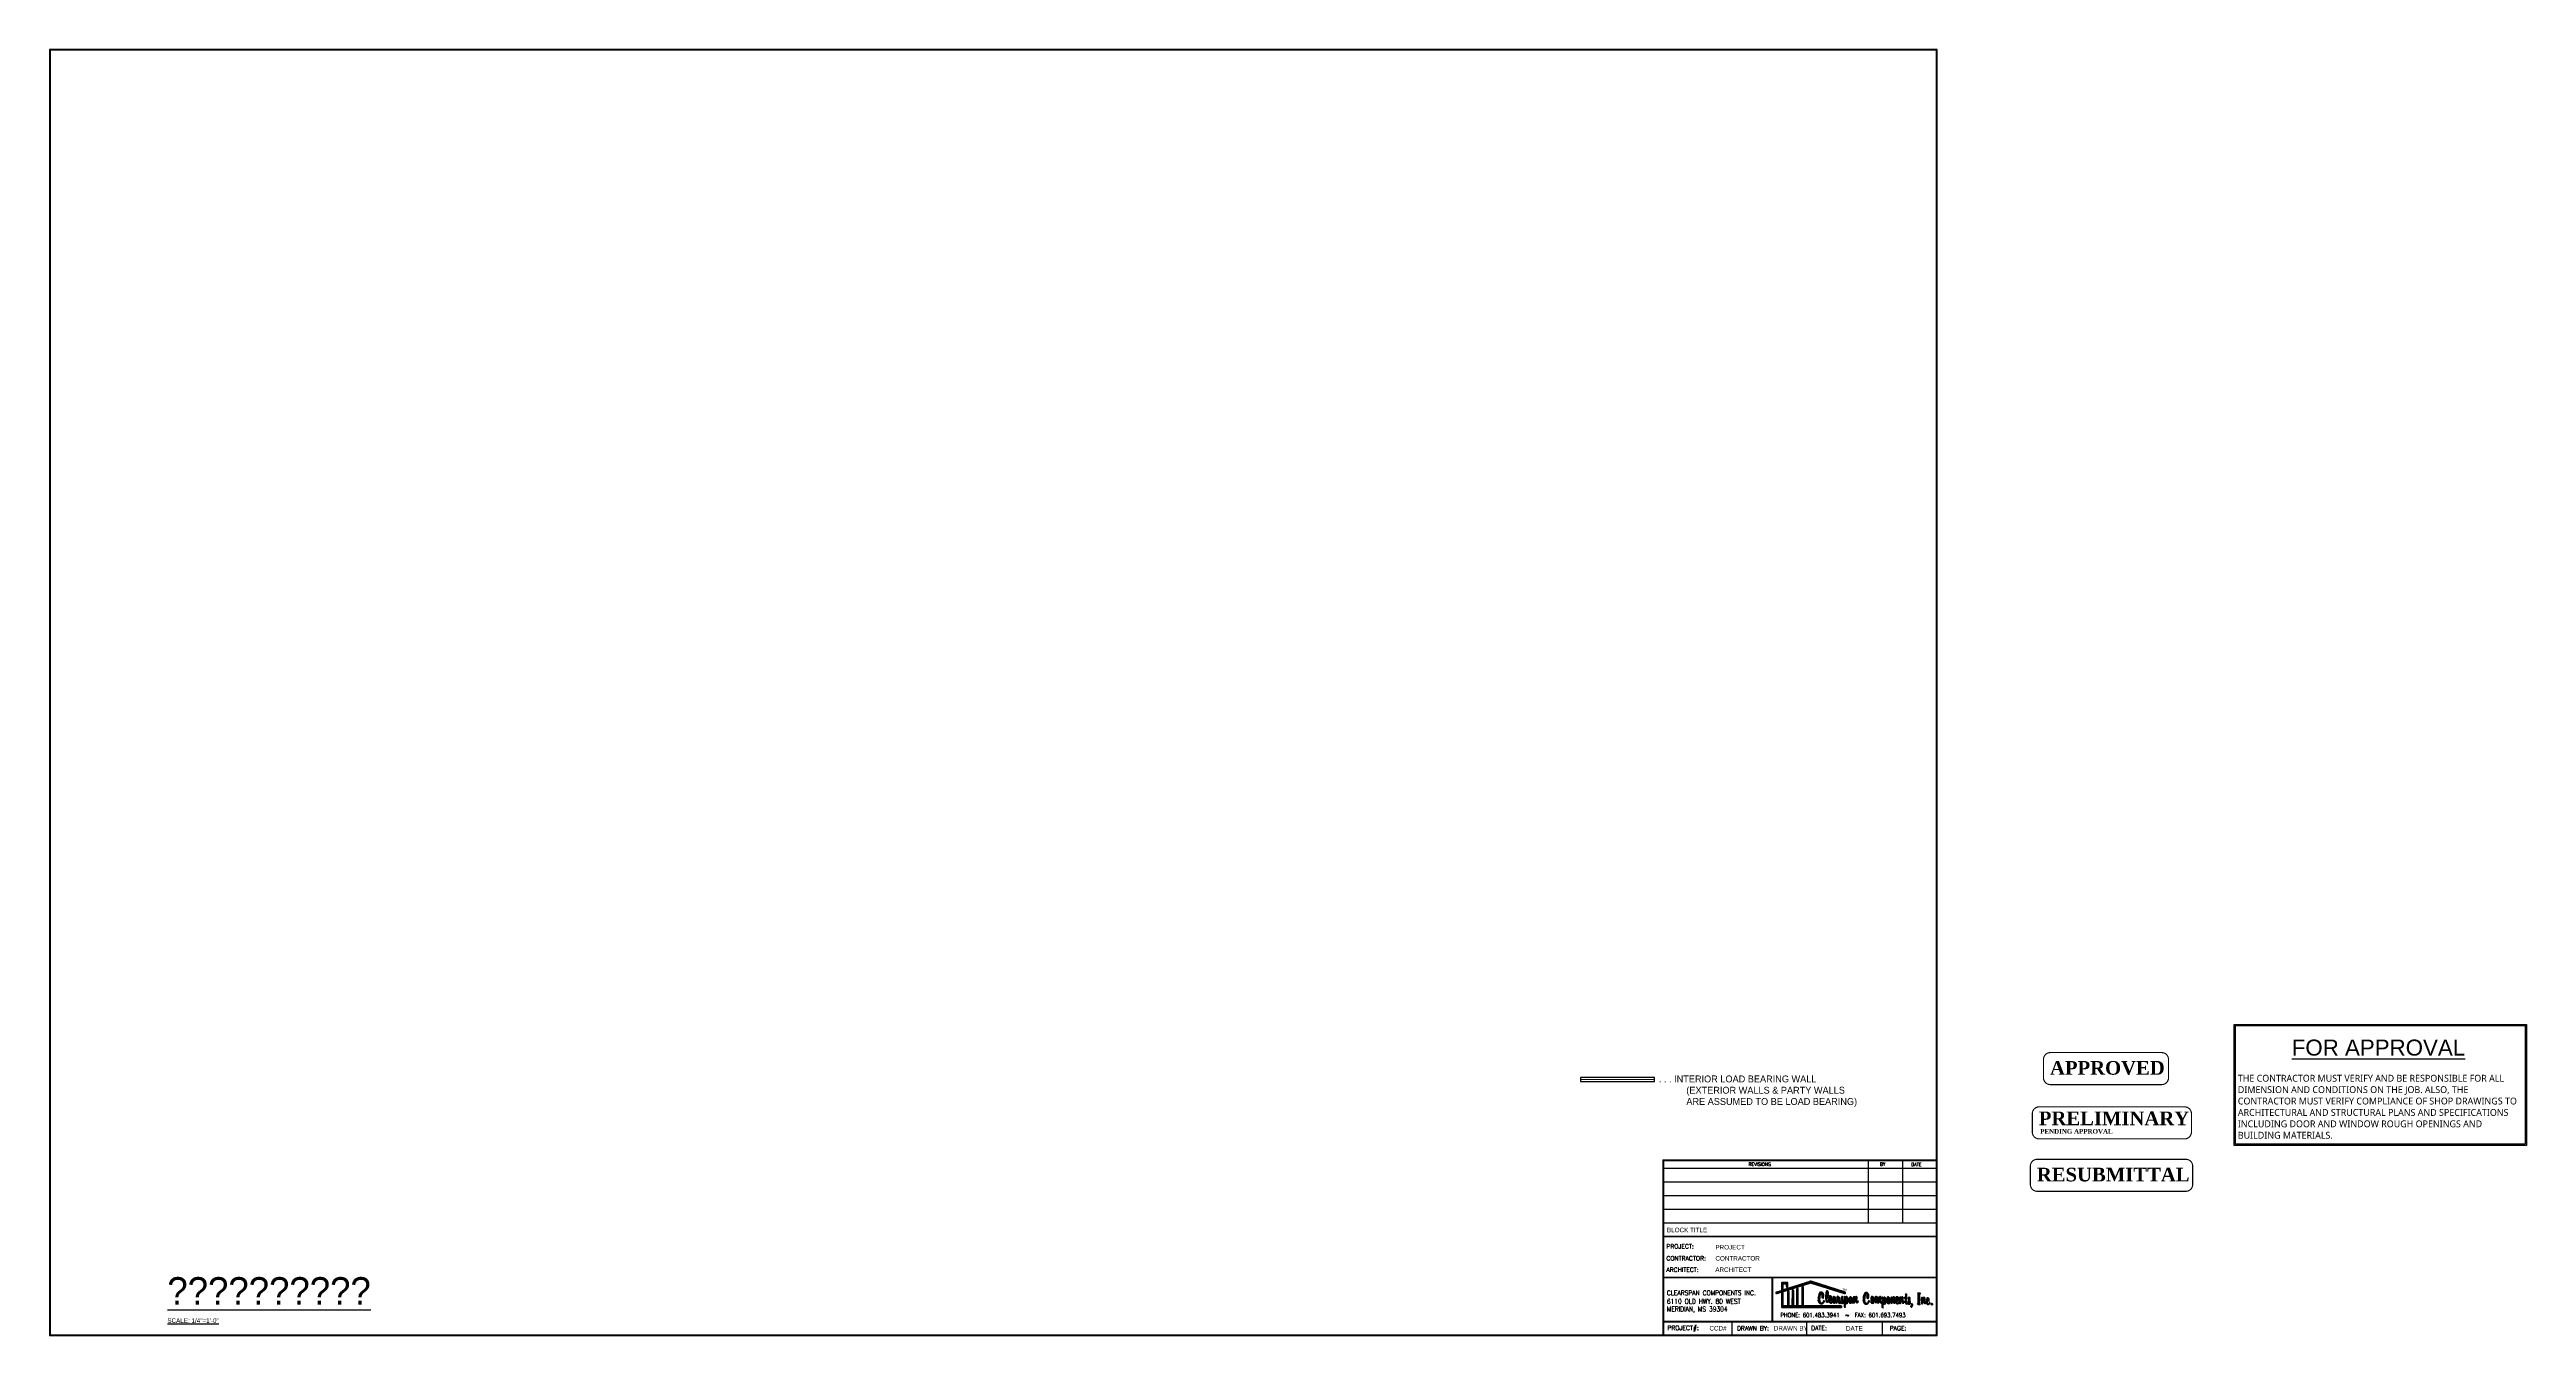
# Paper-space layout 'Wall' of a CAD drawing. Header units: inches. Extents: x 30 to 2203, y 4 to 1132.
import ezdxf
from ezdxf.enums import TextEntityAlignment as Align

# ---------------------------------------------------------------- set-up
doc = ezdxf.new("R2010")
doc.units = ezdxf.units.IN
doc.header["$LTSCALE"] = 25
doc.header["$MEASUREMENT"] = 0
doc.linetypes.add('CENTER', pattern=[2, 1.25, -0.25, 0.25, -0.25])
doc.styles.add('APPROVED', font='timesbd.ttf', dxfattribs={"height": 12})
doc.styles.add('HALF', font='ROMAND', dxfattribs={"height": 0.06})
doc.styles.add('ROMAND', font='ROMAND', dxfattribs={"height": 0.08})
pattern_1 = [(45, (-1690.1013, 203.2754), (-0.44194174, 0.44194174), [])]

# ---------------------------------------------------------------- blocks, each defined once
blk = doc.blocks.new('APPROVED')
at = {"const_width": 1}
blk.add_lwpolyline([(6, 28.1), (103.7, 28.1, -0.414214), (109.7, 22.1), (109.7, 6, -0.414214), (103.7, 0), (6, 0, -0.414214), (0, 6), (0, 22.1, -0.414214)], format="xyb", close=True, dxfattribs=at)
at = {"style": 'APPROVED'}
blk.add_text('APPROVED', height=12, dxfattribs=at).set_placement((5.7, 8.7))
blk = doc.blocks.new('FOR APPROVAL')
for points in [[(4.6, 110.3), (260.9, 110.3), (260.9, 4.2), (4.6, 4.2)], [(5.6, 109.3), (259.9, 109.3), (259.9, 5.2), (5.6, 5.2)]]:
    blk.add_lwpolyline(points, close=True)
at = {"attachment_point": 1, "style": 'APPROVED'}
for s, width, heights, insert, char_height in [('{\\fSwis721 BdOul BT|b0|i0|c0|p82;\\LFOR APPROVAL}', 155.165, [22.2], (55, 97), 14), ('{\\fLucida Sans Typewriter|b0|i0|c0|p49;THE\\fSegoe MDL2 Assets|b0|i0|c0|p18; \\fLucida Sans Typewriter|b0|i0|c0|p49;CONTRACTOR MUST VERIFY AND BE RESPONSIBLE FOR ALL DIMENSION AND CONDITIONS ON THE JOB. ALSO, THE CONTRACTOR MUST VERIFY COMPLIANCE OF SHOP DRAWINGS TO ARCHITECTURAL AND STRUCTURAL PLANS AND SPECIFICATIONS INCLUDING DOOR AND WINDOW ROUGH OPENINGS AND BUILDING MATERIALS.}', 249.674, [57.8], (7.7, 66.1), 6)]:
    blk.add_mtext_dynamic_manual_height_columns(s, width=width, gutter_width=60, heights=heights, dxfattribs=dict(at, insert=insert, char_height=char_height))
blk = doc.blocks.new('PRELIMINARY')
at = {"const_width": 1}
blk.add_lwpolyline([(6, 28.1), (133.6, 28.1, -0.414214), (139.6, 22.1), (139.6, 6, -0.414214), (133.6, 0), (6, 0, -0.414214), (0, 6), (0, 22.1, -0.414214)], format="xyb", close=True, dxfattribs=at)
at = {"style": 'APPROVED'}
for s, height, p in [('PRELIMINARY', 12, (5.7, 12)), ('PENDING APPROVAL', 4, (6.9, 4.6))]:
    blk.add_text(s, height=height, dxfattribs=at).set_placement(p)
blk = doc.blocks.new('RESUBMITTAL')
at = {"const_width": 1}
blk.add_lwpolyline([(6, 28.1), (136.4, 28.1, -0.414214), (142.4, 22.1), (142.4, 6, -0.414214), (136.4, 0), (6, 0, -0.414214), (0, 6), (0, 22.1, -0.414214)], format="xyb", close=True, dxfattribs=at)
at = {"style": 'APPROVED'}
blk.add_text('RESUBMITTAL', height=12, dxfattribs=at).set_placement((5.7, 8.7))
blk = doc.blocks.new('CLEARSPAN_MASTER')
h = blk.add_hatch()
h.set_pattern_fill('ANSI31', color=256, scale=5, style=0)
h.set_pattern_definition(pattern_1)
h.paths.add_polyline_path([(110.7, 85.9), (110.3, 86), (109.8, 86.1), (109.2, 86.1), (108.5, 86), (107.6, 85.7), (106.7, 85.4), (22.4, 58.2), (22.3, 58.7), (22.3, 59.1), (22.3, 59.7), (22.3, 76.8), (22.4, 77.2), (22.9, 77.3), (32.2, 77.3), (32.5, 76.7), (32.6, 76.1), (32.6, 69.1), (32.8, 68.4), (33.1, 68), (33.5, 67.5), (34.2, 67.1), (35, 66.9), (35.7, 67), (36.4, 67.2), (37.1, 67.6), (37.5, 68.1), (37.8, 68.8), (37.8, 69.5), (37.8, 80.7), (37.7, 81.2), (37.3, 81.7), (36.8, 82.1), (36.1, 82.3), (35.6, 82.4), (34.9, 82.4), (19.6, 82.4), (19, 82.3), (18.5, 82), (18, 81.6), (17.6, 81.1), (17.3, 80.4), (17.1, 79.7), (17, 78.8), (17, 56.6), (16.6, 56.4), (15.9, 56.1), (0.6, 51), (0.1, 50.7), (-0.2, 49.9), (-0.3, 49.3), (-0.2, 48.4), (0.1, 47.7), (0.5, 47.2), (1.2, 46.9), (1.9, 46.8), (2.6, 46.8), (3.4, 46.9), (16.5, 51.2), (17, 51), (17, 50.4), (17, 5.6), (17.1, 5), (17.4, 4.2), (17.8, 3.6), (18.4, 3), (19, 2.8), (20, 2.6), (21.1, 2.5), (205.7, 2.5), (206.8, 3.1), (207.5, 3.9), (207.8, 5), (207.8, 6.2), (207.4, 7), (206.7, 7.6), (205.9, 7.8), (22.8, 7.8), (22.5, 7.9), (22.3, 8.6), (22.3, 9.3), (22.3, 52.3), (22.5, 52.9), (23.8, 53.3), (107.9, 80.4), (108.6, 80.7), (110, 80.7), (111.2, 80.3), (215.5, 47.2), (216.7, 46.9), (217.9, 46.8), (218.6, 47.1), (219.3, 47.7), (219.7, 48.4), (219.9, 49.4), (219.8, 50.4), (219.3, 51.2), (218.7, 51.6), (217.2, 52.1)])
h = blk.add_hatch()
h.set_pattern_fill('ANSI31', color=256, scale=6, style=0)
h.set_pattern_definition([(45, (-1690.1013, 203.2754), (-0.5303301, 0.5303301), [])])
h.paths.add_polyline_path([(87.2, 65.9), (87.1, 66.8), (86.8, 67.3), (86.4, 67.9), (86, 68.3), (85.4, 68.5), (84.7, 68.6), (84, 68.6), (83.4, 68.4), (82.9, 68.1), (82.4, 67.7), (82.1, 67.2), (82, 66.5), (81.9, 65.9), (81.9, 7.8), (83.4, 7.8), (83.4, 65.9), (83.5, 66.7), (84.3, 67.2), (85.2, 67), (85.7, 66.4), (85.8, 65.8), (85.8, 8.7), (85.8, 7.8), (87.2, 7.8), (87.2, 8.6)])
h.paths.add_polyline_path([(68.9, 7.8), (70.4, 7.8), (70.4, 60.5), (70.3, 61.4), (70, 61.9), (69.6, 62.4), (69.1, 62.8), (68.5, 63.1), (67.9, 63.2), (67.2, 63.1), (66.6, 62.9), (66.1, 62.6), (65.6, 62.2), (65.3, 61.8), (65.2, 61.1), (65.1, 60.5), (65.1, 7.8), (66.6, 7.8), (66.6, 60.5), (66.7, 61.3), (67.4, 61.7), (68.4, 61.6), (68.8, 60.9), (68.9, 60.3)])
h.paths.add_polyline_path([(56, 55.8), (55.8, 56.7), (55.6, 57.2), (55.2, 57.7), (54.7, 58.1), (54.1, 58.4), (53.5, 58.5), (52.7, 58.4), (52.2, 58.3), (51.6, 57.9), (51.2, 57.6), (50.8, 57.1), (50.7, 56.4), (50.6, 55.8), (50.6, 7.8), (52.1, 7.8), (52.1, 55.8), (52.3, 56.6), (53, 57), (53.9, 56.9), (54.4, 56.2), (54.5, 55.6), (54.5, 7.8), (56, 7.8)])
h.paths.add_polyline_path([(40.3, 7.8), (41.8, 7.8), (41.8, 51.2), (41.6, 52.1), (41.3, 52.6), (41, 53.2), (40.5, 53.6), (39.9, 53.8), (39.3, 53.9), (38.5, 53.9), (37.9, 53.7), (37.4, 53.4), (37, 53), (36.6, 52.5), (36.5, 51.9), (36.4, 51.3), (36.4, 7.8), (37.9, 7.8), (37.9, 51.2), (38, 52), (38.8, 52.5), (39.7, 52.4), (40.2, 51.7), (40.3, 51.1)])
h = blk.add_hatch()
h.set_pattern_fill('ANSI31', color=256, scale=5, style=0)
h.set_pattern_definition(pattern_1)
h.paths.add_polyline_path([(150.3, 48.8), (150.2, 48.9), (150.1, 49.1), (150.1, 49.3), (150, 49.4), (149.9, 49.6), (149.8, 49.7), (149.7, 49.9), (149.6, 50), (149.5, 50.1), (149.4, 50.3), (149.3, 50.4), (149.2, 50.5), (149.1, 50.7), (149, 50.8), (148.9, 50.9), (148.7, 51), (148.6, 51.1), (148.5, 51.2), (148.3, 51.3), (148.2, 51.5), (148.1, 51.6), (148, 51.6), (147.8, 51.7), (147.7, 51.8), (147.6, 51.9), (147.4, 52), (147.3, 52.1), (147.2, 52.2), (147, 52.2), (146.9, 52.3), (146.7, 52.3), (146.6, 52.4), (146.4, 52.5), (146.2, 52.5), (146.1, 52.5), (145.9, 52.6), (145.7, 52.6), (145.5, 52.6), (145.3, 52.7), (145.1, 52.7), (144.9, 52.7), (144.7, 52.7), (144.5, 52.7), (144.3, 52.8), (144.1, 52.8), (143.9, 52.8), (143.7, 52.8), (143.5, 52.8), (143.2, 52.8), (143, 52.7), (142.7, 52.7), (142.3, 52.7), (141.8, 52.7), (141.7, 52.6), (141.3, 52.5), (141.1, 52.4), (140.9, 52.2), (140.7, 52.1), (140.5, 52), (140.3, 51.9), (140.1, 51.7), (139.9, 51.6), (139.8, 51.4), (139.6, 51.3), (139.5, 51.1), (139.4, 51), (139.2, 50.9), (139.1, 50.7), (139, 50.6), (138.9, 50.4), (138.7, 50.3), (138.6, 50.1), (138.5, 49.9), (138.4, 49.7), (138.2, 49.5), (138.1, 49.2), (137.9, 49), (137.8, 48.7), (137.6, 48.4), (137.4, 48.2), (137.2, 47.8), (137, 47.5), (136.8, 47.1), (136.6, 46.8), (136.4, 46.4), (136.2, 46), (136, 45.6), (135.9, 45.2), (135.7, 44.8), (135.5, 44.4), (135.4, 44), (135.2, 43.6), (135.1, 43.1), (135, 42.7), (134.8, 42.2), (134.7, 41.7), (134.6, 41.2), (134.4, 40.7), (134.3, 40.2), (134.2, 39.7), (134.1, 39.2), (134, 38.6), (133.9, 38.1), (133.8, 37.6), (133.7, 37), (133.6, 36.5), (133.5, 36), (133.4, 35.4), (133.4, 34.9), (133.3, 34.4), (133.3, 33.8), (133.2, 33.3), (133.2, 32.8), (133.1, 32.3), (133.1, 31.8), (133, 31.3), (133, 30.8), (133, 30.3), (132.9, 29.8), (132.9, 29.4), (132.9, 28.9), (132.9, 28.5), (132.9, 28.1), (132.9, 27.6), (132.9, 27.2), (132.9, 26.8), (133, 26.4), (133, 25.9), (133.1, 25.5), (133.1, 25), (133.2, 24.5), (133.3, 24.1), (133.3, 23.6), (133.4, 23.1), (133.5, 22.6), (133.6, 22.2), (133.7, 21.8), (133.8, 21.3), (133.9, 20.9), (134, 20.6), (134.1, 20.2), (134.2, 19.8), (134.3, 19.5), (134.5, 19.2), (134.6, 18.9), (134.7, 18.6), (134.9, 18.3), (135, 18.1), (135.2, 17.8), (135.3, 17.6), (135.4, 17.4), (135.6, 17.2), (135.7, 17), (135.9, 16.8), (136, 16.6), (136.2, 16.4), (136.3, 16.2), (136.5, 16), (136.7, 15.8), (136.8, 15.7), (137, 15.5), (137.2, 15.3), (137.4, 15.2), (137.6, 15), (137.9, 14.9), (138.1, 14.7), (138.3, 14.6), (138.6, 14.5), (138.8, 14.4), (139.1, 14.3), (139.3, 14.2), (139.6, 14.2), (139.9, 14.1), (140.1, 14), (140.4, 14), (140.7, 13.9), (141, 13.9), (141.2, 13.8), (141.5, 13.8), (141.8, 13.7), (142.1, 13.7), (142.3, 13.7), (142.6, 13.6), (142.9, 13.6), (143.1, 13.6), (143.4, 13.6), (143.6, 13.6), (143.9, 13.6), (144.1, 13.5), (144.3, 13.5), (144.5, 13.6), (144.7, 13.6), (144.9, 13.6), (145.1, 13.6), (145.3, 13.6), (145.4, 13.6), (145.6, 13.7), (145.8, 13.7), (146, 13.8), (146.2, 13.9), (146.4, 14), (146.6, 14.1), (146.8, 14.2), (147, 14.3), (147.3, 14.5), (147.5, 14.6), (147.7, 14.8), (147.9, 15), (148.2, 15.1), (148.4, 15.3), (148.6, 15.5), (148.8, 15.7), (149, 15.9), (149.2, 16.1), (149.4, 16.3), (149.6, 16.5), (149.8, 16.7), (150, 16.9), (150.2, 17.1), (150.3, 17.4), (150.5, 17.6), (150.7, 17.8), (150.8, 18), (151, 18.2), (151.2, 18.4), (151.3, 18.6), (151.4, 18.8), (151.6, 19.1), (151.7, 19.3), (151.8, 19.5), (152, 19.7), (152.1, 19.9), (152.2, 20.1), (152.3, 20.3), (152.5, 20.6), (152.6, 20.8), (152.7, 21), (152.8, 21.1), (152.9, 21.3), (152.9, 21.5), (153, 21.7), (153.1, 21.8), (153.1, 22), (153.2, 22.2), (153.2, 22.3), (153.2, 22.5), (153.3, 22.6), (153.3, 22.8), (153.3, 22.9), (153.3, 23.1), (153.4, 23.3), (153.4, 23.5), (153.4, 23.6), (153.4, 23.8), (153.4, 24), (153.4, 24.2), (153.3, 24.3), (153.3, 24.5), (153.3, 24.7), (153.3, 24.9), (153.2, 25), (153.2, 25.2), (153.1, 25.4), (153.1, 25.5), (153, 25.7), (153, 25.8), (152.9, 25.9), (152.8, 26.1), (152.8, 26.2), (152.7, 26.3), (152.6, 26.4), (152.6, 26.4), (152.5, 26.5), (152.4, 26.5), (152.3, 26.6), (152.2, 26.6), (152.2, 26.6), (152.1, 26.6), (152, 26.6), (151.9, 26.6), (151.8, 26.6), (151.8, 26.6), (151.7, 26.5), (151.6, 26.5), (151.6, 26.5), (151.5, 26.4), (151.4, 26.4), (151.4, 26.3), (151.3, 26.3), (151.2, 26.2), (151.2, 26.1), (151.1, 26), (151, 25.9), (150.9, 25.8), (150.9, 25.7), (150.8, 25.6), (150.7, 25.4), (150.7, 25.3), (150.6, 25.2), (150.5, 25), (150.4, 24.8), (150.3, 24.7), (150.2, 24.5), (150.2, 24.3), (150.1, 24.1), (150, 23.9), (149.9, 23.7), (149.8, 23.5), (149.7, 23.3), (149.5, 23.1), (149.4, 22.9), (149.3, 22.7), (149.2, 22.4), (149.1, 22.2), (148.9, 22), (148.8, 21.8), (148.6, 21.6), (148.5, 21.4), (148.3, 21.1), (148.2, 20.9), (148, 20.7), (147.9, 20.5), (147.7, 20.3), (147.5, 20.1), (147.4, 19.9), (147.2, 19.8), (147, 19.6), (146.9, 19.4), (146.7, 19.3), (146.5, 19.2), (146.4, 19), (146.3, 18.9), (146.1, 18.8), (146, 18.7), (145.8, 18.6), (145.7, 18.5), (145.5, 18.4), (145.4, 18.3), (145.3, 18.2), (145.1, 18.2), (145, 18.1), (144.9, 18), (144.7, 18), (144.6, 17.9), (144.4, 17.9), (144.3, 17.9), (144.1, 17.8), (144, 17.8), (143.8, 17.8), (143.6, 17.8), (143.5, 17.8), (143.3, 17.8), (143.2, 17.8), (143, 17.9), (142.7, 17.9), (142.5, 18), (142.3, 18.2), (142.1, 18.3), (141.9, 18.5), (141.8, 18.6), (141.7, 18.7), (141.6, 18.8), (141.5, 18.9), (141.4, 19), (141.3, 19.1), (141.2, 19.2), (141.1, 19.3), (141, 19.4), (140.9, 19.6), (140.9, 19.7), (140.8, 19.8), (140.7, 20), (140.6, 20.2), (140.6, 20.3), (140.5, 20.5), (140.4, 20.7), (140.4, 20.9), (140.3, 21.1), (140.3, 21.3), (140.2, 21.5), (140.1, 21.7), (140.1, 21.9), (140, 22.1), (139.9, 22.4), (139.9, 22.6), (139.8, 22.8), (139.8, 23), (139.7, 23.3), (139.7, 23.5), (139.6, 23.8), (139.6, 24), (139.6, 24.3), (139.5, 24.6), (139.5, 24.9), (139.4, 25.2), (139.4, 25.5), (139.4, 25.8), (139.3, 26.1), (139.3, 26.4), (139.3, 26.7), (139.2, 27), (139.2, 27.3), (139.2, 27.7), (139.2, 28), (139.2, 28.3), (139.2, 28.6), (139.1, 28.9), (139.1, 29.3), (139.1, 29.6), (139.1, 29.9), (139.1, 30.2), (139.1, 30.5), (139.1, 30.9), (139.1, 31.2), (139.1, 31.5), (139.1, 31.8), (139.1, 32.2), (139.2, 32.5), (139.2, 32.8), (139.2, 33.2), (139.2, 33.5), (139.2, 33.9), (139.2, 34.3), (139.3, 34.6), (139.3, 35), (139.3, 35.3), (139.3, 35.7), (139.4, 36.1), (139.4, 36.4), (139.4, 36.8), (139.5, 37.2), (139.5, 37.5), (139.6, 37.9), (139.6, 38.3), (139.7, 38.6), (139.7, 39), (139.8, 39.4), (139.9, 39.8), (140, 40.1), (140.1, 40.5), (140.1, 40.8), (140.2, 41.1), (140.3, 41.5), (140.4, 41.8), (140.5, 42), (140.6, 42.3), (140.6, 42.6), (140.7, 42.8), (140.8, 43), (140.9, 43.3), (141, 43.5), (141.1, 43.7), (141.1, 43.9), (141.2, 44.1), (141.3, 44.3), (141.4, 44.5), (141.5, 44.7), (141.6, 44.8), (141.7, 45), (141.7, 45.2), (141.8, 45.3), (141.9, 45.5), (142, 45.6), (142.1, 45.8), (142.2, 46), (142.3, 46.1), (142.4, 46.3), (142.5, 46.4), (142.5, 46.6), (142.6, 46.7), (142.7, 46.9), (142.8, 47), (142.9, 47.2), (143, 47.3), (143.2, 47.4), (143.3, 47.5), (143.4, 47.6), (143.5, 47.7), (143.7, 47.8), (143.8, 47.8), (143.9, 47.9), (144.1, 48), (144.2, 48), (144.4, 48), (144.5, 48), (144.6, 48), (144.8, 48), (145.1, 48), (145.3, 47.9), (145.4, 47.8), (145.5, 47.6), (145.6, 47.4), (145.6, 47.2), (145.6, 47), (145.6, 46.9), (145.6, 46.7), (145.6, 46.6), (145.6, 46.4), (145.6, 46.2), (145.6, 46.1), (145.6, 45.9), (145.6, 45.7), (145.6, 45.5), (145.6, 45.3), (145.6, 45.1), (145.6, 44.9), (145.5, 44.7), (145.5, 44.4), (145.5, 44.2), (145.5, 43.9), (145.4, 43.7), (145.4, 43.4), (145.4, 43.2), (145.3, 42.9), (145.3, 42.6), (145.3, 42.4), (145.3, 42.1), (145.3, 41.9), (145.2, 41.6), (145.2, 41.4), (145.2, 41.2), (145.2, 40.9), (145.2, 40.7), (145.2, 40.4), (145.1, 40.2), (145.1, 39.9), (145.1, 39.6), (145, 39.4), (145, 39.1), (145, 38.8), (145, 38.5), (144.9, 38.2), (144.9, 38), (144.9, 37.7), (144.9, 37.4), (144.9, 37.1), (144.9, 36.9), (144.9, 36.6), (144.9, 36.3), (144.9, 36.1), (144.9, 35.8), (144.8, 35.6), (144.8, 35.4), (144.8, 35.1), (144.8, 34.9), (144.8, 34.7), (144.9, 34.6), (144.9, 34.4), (144.9, 34.3), (144.9, 34.1), (144.9, 34), (144.9, 33.9), (144.9, 33.8), (144.9, 33.7), (144.9, 33.6), (145, 33.5), (145, 33.4), (145, 33.3), (145.1, 33.3), (145.1, 33.2), (145.2, 33.1), (145.3, 33), (145.3, 32.9), (145.4, 32.9), (145.5, 32.8), (145.7, 32.7), (145.8, 32.6), (145.9, 32.5), (146, 32.4), (146.2, 32.3), (146.3, 32.3), (146.5, 32.2), (146.6, 32.1), (146.7, 32.1), (146.9, 32), (147, 32), (147.1, 31.9), (147.2, 31.9), (147.4, 31.8), (147.5, 31.8), (147.6, 31.8), (147.7, 31.8), (147.8, 31.8), (148, 31.7), (148.1, 31.7), (148.2, 31.7), (148.3, 31.7), (148.5, 31.7), (148.6, 31.7), (148.7, 31.8), (148.8, 31.8), (149, 31.8), (149.1, 31.8), (149.2, 31.9), (149.3, 31.9), (149.4, 32), (149.5, 32), (149.6, 32.1), (149.7, 32.1), (149.8, 32.2), (149.8, 32.3), (149.9, 32.4), (149.9, 32.5), (150, 32.6), (150.1, 32.7), (150.1, 32.8), (150.1, 32.9), (150.2, 33.1), (150.2, 33.3), (150.3, 33.5), (150.3, 33.7), (150.3, 34), (150.4, 34.3), (150.4, 34.7), (150.5, 35.1), (150.5, 35.5), (150.5, 36), (150.6, 36.4), (150.6, 36.9), (150.6, 37.4), (150.7, 38), (150.7, 38.5), (150.8, 39), (150.8, 39.5), (150.9, 40), (150.9, 40.5), (150.9, 41), (151, 41.5), (151, 42), (151, 42.4), (151.1, 42.9), (151.1, 43.3), (151.1, 43.7), (151.1, 44), (151.1, 44.4), (151.1, 44.7), (151.1, 45), (151.1, 45.3), (151.1, 45.5), (151.1, 45.7), (151.1, 46), (151.1, 46.2), (151, 46.4), (151, 46.5), (151, 46.7), (150.9, 46.9), (150.9, 47.1), (150.8, 47.3), (150.8, 47.5), (150.7, 47.7), (150.6, 47.9), (150.6, 48.1), (150.5, 48.2), (150.4, 48.4), (150.4, 48.6)])
h = blk.add_hatch()
h.set_pattern_fill('ANSI31', color=256, scale=5, style=0)
h.set_pattern_definition(pattern_1)
h.paths.add_polyline_path([(157, 33.9), (157.1, 31.3), (157.1, 29.4), (157.2, 26.9), (157.2, 24.9), (157.4, 23.8), (157.6, 22.3), (157.9, 21.2), (158.5, 20.2), (159.4, 19.3), (160.3, 18.8), (161, 18.5), (162.1, 18.5), (162.6, 18.5), (163.5, 18.7), (164.4, 19.3), (164.9, 19.8), (165.4, 20.7), (165.7, 21.2), (166.4, 21.6), (166.8, 21.6), (167.3, 21.2), (167.4, 20.4), (167.5, 19.6), (167.9, 19), (168.5, 18.3), (169.1, 17.4), (169.7, 17), (170.8, 16.3), (171.7, 15.9), (172.9, 15.7), (174.2, 15.9), (175.4, 16.5), (176.2, 17.4), (177, 18.2), (177.7, 18.8), (178, 19), (178.2, 19.1), (178.5, 19.1), (178.7, 19), (178.8, 18.7), (178.9, 18.4), (179.2, 18), (179.5, 17.6), (180, 16.9), (180.5, 16.5), (181.5, 16.2), (182.3, 16), (183, 15.9), (183.9, 15.9), (184.4, 16), (185, 16.3), (185.2, 16.8), (185.4, 17.3), (185.6, 17.7), (186.1, 17.9), (186.7, 18), (187.1, 17.8), (187.4, 17.4), (187.9, 17.1), (188.6, 16.9), (189.4, 16.8), (190, 16.6), (190.4, 16.4), (190.8, 16.2), (191.5, 16.2), (192.1, 16.3), (192.5, 16.9), (192.8, 17.4), (193.1, 17.8), (193.5, 18.9), (193.6, 20), (194, 21.1), (194.3, 22.5), (194.7, 24.2), (195.2, 25.7), (195.5, 27.7), (195.8, 29.3), (196.1, 30.6), (196.2, 31.6), (196.5, 32), (196.9, 32), (197.2, 31.9), (197.5, 31.3), (197.5, 30.1), (197.4, 28.7), (197.3, 27.3), (197.1, 25.6), (197.1, 24.8), (197, 23.5), (196.8, 22.2), (196.8, 20.9), (196.8, 20), (196.8, 19), (196.8, 18.2), (197.1, 17.4), (197.5, 16.8), (198, 16.1), (199, 15.6), (199.8, 15.3), (200.7, 15), (201.7, 15.2), (202.7, 15.6), (203.2, 16.1), (203.6, 16.4), (204.3, 16.4), (205, 16.2), (205.6, 15.7), (206.7, 15.1), (207.5, 14.9), (208.6, 14.8), (209.7, 14.9), (210.7, 15.1), (211.3, 15.5), (212.2, 16.1), (212.8, 16.8), (213.2, 17.6), (213.3, 18.3), (213.5, 19.9), (213.6, 22), (213.5, 23.4), (213.4, 24.3), (213.1, 25.5), (212.9, 27.1), (212.8, 28.7), (212.5, 30.7), (212.2, 33.4), (212.2, 34.7), (212.2, 35.9), (212.2, 37.3), (212.1, 38), (211.7, 38.5), (211.2, 38.9), (210.3, 39), (209.4, 39), (208.6, 39), (208.1, 38.5), (207.9, 37.7), (207.8, 36.9), (207.5, 35), (207.1, 33.3), (206.8, 32), (206.4, 30.7), (206.2, 29.5), (205.6, 27.7), (205.2, 26.1), (204.8, 24.9), (204.2, 23.3), (203.7, 22.1), (203.3, 20.8), (202.9, 19.8), (202.4, 18.8), (201.9, 18.3), (201.6, 18), (201.4, 18), (201.1, 18.1), (200.8, 18.4), (200.7, 18.8), (200.7, 19.9), (200.9, 22.3), (201.1, 24.9), (201.2, 26.4), (201.4, 28.4), (201.7, 30.4), (202, 32), (202.3, 33.3), (202.3, 34.5), (202.2, 35.4), (202.1, 35.9), (201.6, 36.3), (201.2, 36.5), (200.5, 36.5), (199.7, 36.5), (199.1, 36.5), (198.4, 36.7), (197.9, 36.9), (197.6, 37.5), (197.5, 38.1), (197.1, 38.9), (197, 39.4), (196.5, 39.6), (195.9, 39.6), (195.1, 39.6), (194.5, 39.4), (194.1, 38.8), (193.9, 37.9), (193.7, 37), (193.6, 36.1), (193.7, 35.4), (193.9, 35), (194.1, 34.6), (194.2, 34), (194.1, 32.8), (194, 32.1), (193.8, 30.6), (193.6, 29.3), (193.4, 28.1), (193, 26.4), (192.8, 24.9), (192.6, 23.9), (192.2, 22.6), (191.8, 21.5), (191.4, 20.6), (190.8, 19.8), (190.3, 19.4), (190, 19.3), (189.5, 19.4), (189.3, 19.8), (189.2, 20.4), (189.1, 21.3), (189.1, 22.3), (189.2, 24.3), (189.2, 26), (189.3, 28.1), (189.5, 29.8), (189.7, 31.3), (190, 33.1), (190.2, 34.3), (190.2, 35.3), (189.6, 35.9), (188.7, 36.3), (188, 36.3), (187.4, 36.4), (186.9, 36.8), (186.2, 37.5), (185.7, 38), (185, 38.4), (184.2, 38.7), (183, 38.7), (182.3, 38.5), (181.6, 37.7), (181.1, 36.8), (180.7, 35.9), (180.3, 34.4), (180, 33.8), (179.7, 32.5), (179.4, 31.1), (179.2, 29.7), (178.9, 28.4), (178.8, 27.3), (178.7, 26.2), (178.8, 25.4), (178.7, 24.9), (178.3, 24.3), (177.8, 23.1), (177.1, 22), (176.6, 21.2), (176, 20.4), (175.3, 19.7), (174.8, 19.1), (174.1, 18.7), (173.4, 18.5), (172.7, 18.5), (172, 18.7), (171.6, 19.2), (171.3, 20), (171.1, 21), (171.2, 22.4), (171.8, 23.1), (172.4, 23.6), (173, 24.4), (173.9, 25.5), (174.7, 26.9), (175.1, 28.1), (175.7, 29.6), (176.2, 31.1), (176.7, 33), (176.8, 35), (176.8, 36.7), (176.4, 38.2), (175.9, 39.2), (174.8, 40.1), (173.6, 40.5), (172.2, 40.6), (170.8, 40.4), (169.7, 39.8), (169, 38.9), (168.2, 37.6), (167.8, 36), (167.4, 34.4), (167.2, 32.5), (167, 30.8), (166.9, 29.3), (166.7, 28.2), (166.1, 26.7), (165.7, 25.5), (165.1, 24.3), (164.4, 23.1), (164, 22.4), (163.6, 21.6), (162.8, 21.3), (162.1, 21.5), (161.7, 21.9), (161.6, 23.3), (161.6, 25.5), (161.5, 27.6), (161.6, 29.3), (162.2, 31), (162.8, 32.7), (163.4, 34.3), (163.9, 35.7), (164.6, 37.7), (165, 39.8), (165.6, 42.4), (165.9, 44.4), (166, 46.2), (166.1, 48.7), (166.1, 50.5), (166, 52), (165.7, 53.7), (165.3, 54.6), (164.7, 55.3), (164, 56), (163.3, 56.3), (162.5, 56.4), (161.5, 56.4), (160.7, 56.3), (160.2, 56), (160, 55.7), (159.4, 54.6), (158.7, 52.9), (158.2, 50.7), (157.8, 48.5), (157.5, 45.6), (157.3, 42.6), (157, 39.6), (157, 37)])
h.paths.add_polyline_path([(161.9, 38.1), (161.7, 38.3), (161.7, 39.1), (161.6, 40.8), (161.6, 42.2), (161.7, 44), (161.9, 45.4), (162.1, 46.5), (162.4, 47.7), (162.7, 48.9), (163.1, 49.3), (163.4, 49.2), (163.6, 49.1), (163.7, 48.9), (163.8, 48.3), (163.7, 46.7), (163.6, 45), (163.5, 43.3), (163.4, 42.9), (163.4, 42.3), (163.3, 41.5), (163, 40.5), (162.7, 39.4), (162.5, 38.7), (162.4, 38.3), (162.2, 38.2)], flags=16)
h.paths.add_polyline_path([(171.4, 33.5), (171.7, 35), (171.9, 35.8), (172.3, 36.5), (172.6, 37), (173.2, 37.2), (173.9, 36.9), (174.1, 36.4), (174.1, 35.4), (174.1, 34.4), (173.9, 33.2), (173.6, 31.7), (173.3, 30.7), (172.8, 29), (172.3, 27.8), (171.9, 27.2), (171.4, 27), (171.1, 27.2), (170.8, 27.5), (170.8, 28.1), (170.8, 29), (170.9, 30.1), (171.1, 31.7)], flags=16)
h.paths.add_polyline_path([(183.1, 30.2), (183.5, 32.1), (183.8, 33.1), (184.2, 33.8), (184.6, 34.3), (185.1, 34.3), (185.4, 34), (185.5, 33.4), (185.5, 31.8), (185.5, 30.1), (185.4, 28), (185.3, 26), (185.1, 25), (185, 23.9), (184.7, 21.8), (184.4, 20.5), (184.3, 19.7), (184.1, 19.4), (183.7, 19.3), (182.9, 19.4), (182.6, 19.7), (182.4, 20.2), (182.4, 20.9), (182.4, 22), (182.4, 23.1), (182.5, 24.7), (182.5, 25.9), (182.7, 27.5)], flags=16)
h.paths.add_polyline_path([(206.3, 21.5), (206.7, 22.7), (207.2, 24.1), (207.6, 25.3), (208, 25.8), (208.4, 26), (208.9, 25.9), (209.2, 25.3), (209.3, 24.1), (209.4, 22.3), (209.4, 21.9), (209.5, 21.1), (209.5, 20), (209.5, 18.9), (209.3, 18.2), (208.7, 17.5), (208.1, 17.3), (207.3, 17.3), (206.6, 17.7), (206.1, 18.5), (206, 19.2), (206, 20.1), (206.2, 20.9)], flags=16)
h = blk.add_hatch()
h.set_pattern_fill('ANSI31', color=256, scale=5, style=0)
h.set_pattern_definition(pattern_1)
h.paths.add_polyline_path([(227.9, 23.5), (228.1, 25.3), (228.2, 27.6), (228.3, 29.5), (228.3, 31), (228.2, 32.1), (228.1, 33.7), (228, 34.6), (227.7, 35.5), (227.2, 36.3), (226.6, 37.1), (225.9, 37.7), (225.2, 38.3), (224.6, 38.8), (224, 39.1), (223.2, 38.9), (222.7, 38.5), (222.1, 38), (221.6, 37.3), (221.3, 37), (220.7, 36.9), (220.3, 37.1), (220, 37.6), (219.6, 38.1), (219.3, 38.5), (219, 38.7), (218.3, 38.7), (217.8, 38.7), (217.4, 38.4), (217, 38.2), (216.8, 37.9), (216.8, 37.4), (216.8, 35.2), (216.7, 32.5), (216.4, 28.8), (216.1, 24.6), (216, 21.8), (215.8, 17.4), (215.6, 14.5), (215.8, 12.1), (215.8, 9.9), (215.6, 7.5), (215.6, 5.8), (215.6, 4.6), (215.7, 3.8), (216, 3.4), (216.7, 3), (217.6, 2.9), (218.2, 2.8), (218.8, 2.8), (219.1, 2.9), (219.3, 3.2), (219.4, 3.5), (219.5, 5.3), (219.4, 7.8), (219.5, 10.9), (219.5, 12.3), (219.5, 13.4), (219.6, 14.1), (219.7, 14.5), (220, 14.8), (221.1, 14.8), (221.7, 14.8), (222.4, 14.6), (223.2, 14.6), (223.9, 14.6), (224.5, 14.9), (225.5, 15.6), (226.2, 16.3), (226.8, 17.3), (227.2, 18.7), (227.5, 20.2), (227.6, 21.2)])
h.paths.add_polyline_path([(223.6, 22.9), (223.4, 21.4), (223.2, 20.4), (223.1, 19.7), (222.8, 18.9), (222.6, 18.3), (222.2, 17.8), (221.8, 17.4), (221.2, 17.3), (220.8, 17.4), (220.3, 17.6), (220.1, 17.9), (219.9, 18.4), (220, 19.8), (220, 21.6), (220.1, 23.8), (220.3, 26.2), (220.4, 26.9), (220.6, 28.4), (220.8, 29.4), (220.9, 30.3), (221.1, 31.5), (221.3, 32.2), (221.4, 32.8), (221.7, 33.3), (222, 33.8), (222.2, 34.3), (222.5, 34.5), (222.9, 34.6), (223.2, 34.5), (223.5, 34.2), (223.7, 33.7), (223.8, 33.1), (223.8, 31.9), (223.9, 31.1), (223.9, 29.6), (223.9, 28.3), (223.8, 27), (223.8, 25.7), (223.7, 24.3)], flags=16)
h = blk.add_hatch()
h.set_pattern_fill('ANSI31', color=256, scale=5, style=0)
h.set_pattern_definition(pattern_1)
h.paths.add_polyline_path([(230.8, 20.3), (231, 18.2), (231.5, 17), (232.5, 16), (233.3, 15.6), (234.3, 15.1), (235.4, 15), (236.4, 15.1), (237.1, 15.6), (237.6, 16.2), (237.9, 16.8), (238.2, 17.2), (238.6, 17.4), (239.2, 17.3), (239.7, 16.9), (240.2, 16.5), (240.7, 16.2), (241.4, 16.1), (242.1, 16.1), (242.7, 16.2), (243.3, 16.5), (243.8, 17), (244.3, 17.1), (244.7, 17), (245.4, 16.8), (246, 16.5), (246.8, 16.4), (247.6, 16.4), (248.3, 16.5), (248.6, 17), (248.7, 17.7), (248.9, 19.6), (249.1, 21.2), (249.4, 23.7), (249.7, 25.4), (250.2, 27.2), (250.6, 28.4), (250.8, 29.3), (251.3, 30.2), (251.6, 30.7), (252, 30.8), (252.2, 30.6), (252.3, 30.2), (252.3, 29.2), (252.2, 28.3), (252.2, 27.1), (252.1, 26.3), (252, 23.8), (252, 22.8), (252, 21.7), (252, 20.4), (252.2, 19.6), (252.4, 18.9), (252.8, 18.4), (253.3, 18), (254.3, 17.6), (254.9, 17.4), (255.5, 17.4), (256.1, 17.3), (256.9, 17.4), (257.5, 17.7), (258.1, 18), (258.6, 18.5), (259, 19), (259.6, 20.1), (259.9, 20.8), (260.2, 21.7), (260.4, 22.6), (260.7, 23.6), (260.8, 24.1), (260.8, 24.7), (260.7, 25.1), (260.5, 25.2), (260.2, 25.2), (259.9, 25.1), (259.7, 24.8), (259.5, 24.3), (259.3, 23.7), (259.1, 23.1), (258.7, 22.2), (258.2, 21.4), (257.8, 20.8), (257.4, 20.6), (256.9, 20.5), (256.5, 20.8), (256.4, 21.1), (256.3, 22.1), (256.3, 25.4), (256.3, 28.7), (256.7, 32.3), (256.9, 34.3), (257.2, 36), (257.1, 37.2), (257, 37.8), (256.6, 38.3), (255.9, 38.7), (255.1, 38.9), (254.2, 38.9), (253.5, 38.5), (252.8, 38.1), (252.4, 37.3), (251.7, 36), (251.3, 35.3), (251, 34.5), (250.6, 33.8), (250.4, 33.4), (250.2, 33.1), (249.9, 33.1), (249.7, 33.2), (249.6, 33.6), (249.6, 34.4), (249.6, 35), (249.8, 35.5), (250, 36), (250.1, 36.4), (250.1, 36.9), (250.1, 37.3), (250.1, 37.7), (249.8, 37.9), (249.3, 37.9), (248.6, 38), (247.8, 38), (247.3, 37.9), (246.8, 37.7), (246.2, 37.4), (245.3, 36.9), (245.2, 36.4), (245.1, 35.8), (244.9, 32.8), (244.8, 30.1), (244.6, 27.9), (244.6, 25.7), (244.5, 23), (244.1, 21.3), (243.7, 20.4), (243.2, 19.6), (242.6, 19), (242.1, 18.7), (241.7, 18.8), (241.3, 19.3), (241.2, 20.1), (241.2, 21.7), (241.3, 24.9), (241.4, 27.1), (241.6, 28.7), (241.8, 30.6), (241.9, 31.6), (242.1, 32.1), (242.2, 32.7), (242.2, 33.3), (242.2, 34), (242.2, 34.5), (241.9, 34.9), (241.5, 35.3), (241.1, 35.5), (240.7, 35.6), (240, 35.6), (239.3, 35.8), (238.9, 36.2), (238.3, 36.7), (237.9, 37.1), (237.4, 37.4), (236.9, 37.8), (236.2, 37.8), (235.4, 37.9), (234.7, 37.6), (234.2, 37.3), (233.6, 36.5), (233.2, 35.6), (232.9, 34.8), (232.1, 32.7), (231.4, 29.9), (231, 26.5), (230.8, 22.9)])
h.paths.add_polyline_path([(234.5, 22), (234.5, 23.6), (234.6, 25.7), (234.6, 27.1), (234.8, 28.6), (235, 30), (235.4, 31.3), (235.5, 31.8), (235.8, 32.5), (236, 33), (236.3, 33.4), (236.6, 33.8), (236.9, 33.9), (237.3, 33.8), (237.7, 33.5), (237.9, 33.2), (237.9, 32.7), (237.9, 32.4), (237.9, 31.5), (237.9, 30.5), (237.8, 28.9), (237.7, 27.6), (237.7, 26.4), (237.5, 25.2), (237.4, 23.9), (237.3, 22.6), (237.3, 22.1), (237.2, 21.4), (237.1, 20.9), (237, 20.4), (236.9, 19.9), (236.7, 19.3), (236.4, 18.9), (236, 18.5), (235.6, 18.4), (235.2, 18.4), (234.8, 18.7), (234.6, 19), (234.5, 19.6), (234.5, 20.8)], flags=16)
h = blk.add_hatch()
h.set_pattern_fill('ANSI31', color=256, scale=5, style=0)
h.set_pattern_definition(pattern_1)
h.paths.add_polyline_path([(293.8, 43.1), (293.8, 43.4), (293.8, 43.6), (293.7, 43.8), (293.7, 44), (293.7, 44.1), (293.7, 44.3), (293.7, 44.5), (293.7, 44.7), (293.6, 44.8), (293.6, 45), (293.6, 45.2), (293.5, 45.4), (293.5, 45.5), (293.5, 45.7), (293.4, 45.9), (293.4, 46), (293.3, 46.2), (293.3, 46.4), (293.2, 46.5), (293.1, 46.7), (293.1, 46.9), (293, 47), (293, 47.2), (292.9, 47.3), (292.8, 47.5), (292.8, 47.6), (292.7, 47.8), (292.6, 47.9), (292.6, 48.1), (292.5, 48.2), (292.4, 48.4), (292.3, 48.5), (292.2, 48.7), (292.1, 48.8), (292, 49), (291.9, 49.1), (291.8, 49.3), (291.7, 49.4), (291.5, 49.6), (291.4, 49.7), (291.3, 49.9), (291.1, 50), (291, 50.1), (290.8, 50.2), (290.7, 50.3), (290.6, 50.4), (290.4, 50.5), (290.3, 50.6), (290.1, 50.6), (290, 50.7), (289.8, 50.8), (289.7, 50.9), (289.5, 50.9), (289.3, 51), (289.2, 51), (289, 51.1), (288.9, 51.1), (288.7, 51.2), (288.6, 51.2), (288.4, 51.3), (288.2, 51.3), (288.1, 51.4), (287.9, 51.4), (287.7, 51.4), (287.5, 51.4), (287.3, 51.5), (287, 51.5), (286.8, 51.5), (286.6, 51.5), (286.3, 51.5), (286.1, 51.5), (285.9, 51.5), (285.7, 51.5), (285.5, 51.5), (285.3, 51.5), (285.1, 51.5), (284.9, 51.5), (284.8, 51.5), (284.6, 51.5), (284.4, 51.4), (284.3, 51.4), (284.1, 51.3), (284, 51.3), (283.8, 51.2), (283.7, 51.2), (283.5, 51.1), (283.4, 51.1), (283.2, 51), (283.1, 50.9), (282.9, 50.8), (282.8, 50.7), (282.6, 50.7), (282.5, 50.6), (282.4, 50.5), (282.2, 50.4), (282.1, 50.3), (282, 50.2), (281.9, 50.1), (281.8, 50), (281.7, 49.9), (281.6, 49.8), (281.5, 49.7), (281.4, 49.6), (281.4, 49.5), (281.3, 49.4), (281.2, 49.3), (281, 49.1), (280.9, 48.9), (280.8, 48.7), (280.6, 48.4), (280.3, 48), (280.1, 47.5), (280, 47.4), (279.9, 47.2), (279.8, 47), (279.6, 46.8), (279.5, 46.6), (279.4, 46.5), (279.3, 46.3), (279.2, 46.1), (279.1, 45.9), (279, 45.7), (279, 45.5), (278.9, 45.3), (278.8, 45.1), (278.7, 44.9), (278.6, 44.7), (278.5, 44.5), (278.4, 44.3), (278.3, 44), (278.2, 43.8), (278.1, 43.6), (278, 43.4), (277.9, 43.1), (277.8, 42.9), (277.7, 42.7), (277.7, 42.4), (277.6, 42.2), (277.5, 42), (277.4, 41.8), (277.4, 41.5), (277.3, 41.3), (277.2, 41.1), (277.2, 40.8), (277.1, 40.6), (277, 40.3), (277, 40.1), (276.9, 39.8), (276.8, 39.5), (276.8, 39.3), (276.7, 39), (276.6, 38.7), (276.5, 38.4), (276.5, 38.1), (276.4, 37.7), (276.3, 37.4), (276.3, 37.1), (276.2, 36.7), (276.1, 36.4), (276.1, 36.1), (276, 35.8), (275.9, 35.5), (275.9, 35.2), (275.9, 34.9), (275.8, 34.6), (275.8, 34.3), (275.8, 34), (275.8, 33.7), (275.7, 33.5), (275.7, 33.2), (275.7, 32.9), (275.7, 32.6), (275.7, 32.3), (275.7, 32.1), (275.6, 31.7), (275.6, 31.4), (275.6, 31.1), (275.6, 30.7), (275.6, 30.4), (275.6, 30), (275.6, 29.6), (275.6, 29.2), (275.6, 28.8), (275.6, 28.3), (275.6, 27.9), (275.6, 27.5), (275.6, 27), (275.6, 26.6), (275.6, 26.1), (275.7, 25.7), (275.7, 25.3), (275.7, 24.8), (275.8, 24.4), (275.8, 24), (275.9, 23.5), (275.9, 23.1), (276, 22.7), (276, 22.3), (276.1, 21.9), (276.2, 21.5), (276.3, 21.2), (276.3, 20.8), (276.4, 20.4), (276.5, 20), (276.6, 19.6), (276.7, 19.3), (276.8, 18.9), (276.9, 18.6), (277, 18.3), (277.1, 18), (277.2, 17.8), (277.3, 17.5), (277.4, 17.3), (277.5, 17.1), (277.6, 16.9), (277.7, 16.7), (277.8, 16.6), (277.9, 16.4), (278, 16.2), (278.1, 16), (278.2, 15.9), (278.3, 15.7), (278.4, 15.5), (278.5, 15.4), (278.6, 15.2), (278.7, 15.1), (278.8, 15), (278.9, 14.8), (279, 14.7), (279.1, 14.6), (279.2, 14.4), (279.3, 14.3), (279.4, 14.2), (279.6, 14.1), (279.7, 13.9), (279.9, 13.8), (280, 13.7), (280.2, 13.6), (280.3, 13.5), (280.5, 13.4), (280.7, 13.3), (280.9, 13.2), (281, 13.1), (281.2, 13), (281.4, 13), (281.6, 12.9), (281.8, 12.8), (282, 12.8), (282.2, 12.7), (282.4, 12.6), (282.6, 12.6), (282.9, 12.5), (283.1, 12.5), (283.4, 12.4), (283.6, 12.4), (283.8, 12.3), (284.1, 12.3), (284.3, 12.3), (284.5, 12.3), (284.7, 12.2), (284.9, 12.2), (285.1, 12.2), (285.3, 12.2), (285.5, 12.2), (285.7, 12.2), (285.9, 12.2), (286.1, 12.2), (286.3, 12.3), (286.6, 12.3), (286.8, 12.3), (287, 12.3), (287.2, 12.4), (287.4, 12.4), (287.5, 12.4), (287.7, 12.5), (287.9, 12.5), (288.1, 12.5), (288.2, 12.6), (288.4, 12.7), (288.5, 12.7), (288.7, 12.8), (288.9, 12.9), (289.1, 13), (289.2, 13.1), (289.4, 13.2), (289.6, 13.3), (289.8, 13.5), (290, 13.6), (290.1, 13.7), (290.3, 13.8), (290.5, 13.9), (290.6, 14.1), (290.8, 14.2), (290.9, 14.3), (291.1, 14.4), (291.2, 14.6), (291.3, 14.7), (291.5, 14.8), (291.6, 15), (291.8, 15.1), (291.9, 15.2), (292.1, 15.4), (292.2, 15.5), (292.4, 15.7), (292.5, 15.8), (292.6, 16), (292.8, 16.1), (292.9, 16.2), (293, 16.4), (293.2, 16.5), (293.3, 16.7), (293.4, 16.9), (293.5, 17), (293.6, 17.2), (293.8, 17.3), (293.9, 17.5), (294, 17.7), (294.1, 17.8), (294.2, 18), (294.3, 18.2), (294.4, 18.3), (294.5, 18.5), (294.6, 18.6), (294.7, 18.8), (294.8, 19), (294.8, 19.1), (294.9, 19.2), (295, 19.4), (295, 19.5), (295.1, 19.6), (295.1, 19.7), (295.2, 19.8), (295.2, 19.9), (295.3, 20), (295.3, 20.1), (295.4, 20.2), (295.4, 20.3), (295.4, 20.4), (295.5, 20.4), (295.5, 20.5), (295.5, 20.6), (295.5, 20.7), (295.6, 20.8), (295.6, 20.9), (295.6, 21), (295.6, 21.1), (295.7, 21.2), (295.7, 21.3), (295.7, 21.5), (295.7, 21.6), (295.8, 21.8), (295.8, 21.9), (295.8, 22.1), (295.8, 22.2), (295.8, 22.4), (295.8, 22.5), (295.8, 22.7), (295.8, 22.8), (295.8, 23), (295.8, 23.1), (295.9, 23.2), (295.9, 23.3), (295.9, 23.4), (295.9, 23.5), (295.8, 23.6), (295.8, 23.6), (295.8, 23.7), (295.8, 23.8), (295.8, 23.8), (295.8, 23.9), (295.8, 24), (295.8, 24), (295.8, 24.1), (295.7, 24.1), (295.7, 24.2), (295.7, 24.2), (295.6, 24.3), (295.6, 24.3), (295.6, 24.4), (295.5, 24.4), (295.5, 24.5), (295.5, 24.6), (295.4, 24.6), (295.4, 24.7), (295.3, 24.7), (295.3, 24.8), (295.2, 24.8), (295.2, 24.8), (295.1, 24.9), (295.1, 24.9), (295, 25), (295, 25), (294.9, 25), (294.9, 25), (294.8, 25.1), (294.7, 25.1), (294.7, 25.1), (294.6, 25.1), (294.6, 25.1), (294.5, 25.1), (294.4, 25.1), (294.4, 25.2), (294.3, 25.2), (294.3, 25.2), (294.2, 25.2), (294.1, 25.2), (294.1, 25.1), (294, 25.1), (294, 25.1), (293.9, 25.1), (293.9, 25.1), (293.8, 25.1), (293.8, 25.1), (293.7, 25), (293.7, 25), (293.6, 25), (293.6, 24.9), (293.6, 24.9), (293.5, 24.9), (293.5, 24.8), (293.5, 24.7), (293.5, 24.7), (293.4, 24.6), (293.4, 24.5), (293.3, 24.3), (293.2, 24.2), (293.2, 24.1), (293.1, 24), (293.1, 23.9), (293.1, 23.9), (293, 23.8), (293, 23.6), (292.9, 23.5), (292.8, 23.3), (292.7, 23.1), (292.5, 22.8), (292.3, 22.5), (292.2, 22.3), (292.1, 22.2), (292, 22), (291.8, 21.7), (291.6, 21.4), (291.5, 21.2), (291.4, 21), (291.3, 20.9), (291.2, 20.7), (291.1, 20.6), (291, 20.4), (290.9, 20.3), (290.7, 20), (290.5, 19.8), (290.4, 19.5), (290.2, 19.2), (290, 19), (289.8, 18.8), (289.6, 18.7), (289.5, 18.5), (289.4, 18.4), (289.3, 18.3), (289.2, 18.3), (289.1, 18.2), (289.1, 18.2), (289, 18.1), (288.9, 18), (288.7, 17.9), (288.6, 17.7), (288.5, 17.6), (288.3, 17.5), (288.2, 17.4), (288.1, 17.4), (288, 17.3), (287.9, 17.3), (287.8, 17.2), (287.7, 17.1), (287.7, 17.1), (287.5, 17), (287.4, 16.9), (287.2, 16.8), (287, 16.7), (286.8, 16.5), (286.6, 16.5), (286.3, 16.4), (286.1, 16.4), (285.9, 16.4), (285.7, 16.5), (285.5, 16.5), (285.3, 16.6), (285.1, 16.6), (284.9, 16.8), (284.7, 16.9), (284.5, 17.1), (284.3, 17.3), (284.1, 17.5), (283.9, 17.8), (283.7, 18), (283.5, 18.3), (283.3, 18.6), (283.2, 18.9), (283, 19.2), (282.9, 19.5), (282.8, 19.7), (282.8, 19.9), (282.7, 20.1), (282.6, 20.3), (282.6, 20.5), (282.5, 20.8), (282.5, 21), (282.4, 21.2), (282.3, 21.5), (282.3, 21.7), (282.2, 22), (282.2, 22.2), (282.2, 22.4), (282.1, 22.7), (282.1, 22.9), (282, 23.1), (282, 23.4), (281.9, 23.6), (281.9, 23.8), (281.8, 24.1), (281.8, 24.3), (281.8, 24.5), (281.7, 24.8), (281.7, 25), (281.7, 25.3), (281.7, 25.5), (281.6, 25.8), (281.6, 26), (281.6, 26.3), (281.6, 26.6), (281.6, 26.9), (281.6, 27.2), (281.6, 27.5), (281.6, 27.8), (281.6, 28.2), (281.6, 28.6), (281.6, 28.9), (281.6, 29.3), (281.6, 29.7), (281.6, 30.2), (281.6, 30.6), (281.6, 31), (281.6, 31.5), (281.7, 31.9), (281.7, 32.4), (281.7, 32.9), (281.7, 33.3), (281.8, 33.7), (281.8, 34.2), (281.8, 34.6), (281.9, 35), (281.9, 35.4), (282, 35.8), (282, 36.2), (282.1, 36.5), (282.1, 36.9), (282.2, 37.2), (282.2, 37.6), (282.3, 37.9), (282.3, 38.2), (282.4, 38.6), (282.5, 38.9), (282.5, 39.2), (282.6, 39.5), (282.7, 39.8), (282.7, 40), (282.8, 40.3), (282.9, 40.6), (283, 40.8), (283.1, 41.1), (283.2, 41.3), (283.3, 41.6), (283.4, 41.8), (283.5, 42.1), (283.6, 42.4), (283.7, 42.6), (283.8, 42.9), (283.9, 43.1), (284, 43.4), (284.1, 43.7), (284.3, 43.9), (284.4, 44.1), (284.5, 44.4), (284.6, 44.6), (284.7, 44.8), (284.8, 45), (284.9, 45.2), (285, 45.4), (285.1, 45.5), (285.2, 45.7), (285.4, 45.9), (285.6, 46.2), (285.8, 46.4), (286, 46.5), (286.2, 46.6), (286.4, 46.7), (286.6, 46.7), (286.8, 46.7), (287, 46.7), (287.3, 46.7), (287.5, 46.6), (287.7, 46.4), (287.8, 46.2), (287.9, 46), (287.9, 45.7), (288, 45.3), (288, 45), (288, 44.8), (288, 44.6), (288, 44.4), (287.9, 44.2), (287.9, 44), (287.9, 43.7), (287.9, 43.5), (287.8, 43.3), (287.8, 43), (287.8, 42.8), (287.8, 42.6), (287.7, 42.4), (287.7, 42.1), (287.7, 41.9), (287.6, 41.7), (287.6, 41.5), (287.6, 41.2), (287.6, 41), (287.5, 40.8), (287.5, 40.6), (287.5, 40.3), (287.5, 40.1), (287.5, 39.8), (287.4, 39.6), (287.4, 39.3), (287.4, 39), (287.4, 38.7), (287.4, 38.3), (287.4, 38), (287.3, 37.7), (287.3, 37.3), (287.3, 37), (287.3, 36.7), (287.3, 36.3), (287.3, 36), (287.3, 35.7), (287.2, 35.4), (287.2, 35.2), (287.2, 34.9), (287.2, 34.7), (287.2, 34.4), (287.2, 34.2), (287.2, 34), (287.2, 33.8), (287.2, 33.6), (287.2, 33.5), (287.2, 33.3), (287.2, 33.2), (287.2, 33), (287.3, 32.9), (287.3, 32.8), (287.3, 32.7), (287.3, 32.6), (287.4, 32.5), (287.4, 32.4), (287.4, 32.3), (287.5, 32.2), (287.5, 32.1), (287.5, 32), (287.6, 32), (287.6, 31.9), (287.7, 31.8), (287.7, 31.8), (287.8, 31.7), (287.8, 31.7), (287.9, 31.6), (288, 31.6), (288, 31.5), (288.1, 31.5), (288.2, 31.4), (288.3, 31.3), (288.4, 31.3), (288.5, 31.2), (288.6, 31.2), (288.6, 31.1), (288.8, 31.1), (288.9, 31), (289, 31), (289.1, 30.9), (289.2, 30.8), (289.3, 30.8), (289.4, 30.7), (289.5, 30.7), (289.6, 30.7), (289.7, 30.6), (289.8, 30.6), (289.9, 30.5), (290, 30.5), (290.1, 30.5), (290.2, 30.4), (290.3, 30.4), (290.4, 30.4), (290.4, 30.3), (290.5, 30.3), (290.6, 30.3), (290.7, 30.3), (290.8, 30.3), (290.9, 30.3), (291, 30.3), (291.1, 30.3), (291.2, 30.3), (291.3, 30.3), (291.4, 30.3), (291.5, 30.4), (291.5, 30.4), (291.6, 30.5), (291.7, 30.5), (291.7, 30.6), (291.8, 30.6), (291.9, 30.7), (291.9, 30.8), (292, 30.8), (292, 30.9), (292.1, 31), (292.1, 31.1), (292.2, 31.1), (292.2, 31.2), (292.3, 31.3), (292.3, 31.4), (292.4, 31.5), (292.5, 31.6), (292.5, 31.7), (292.6, 31.8), (292.6, 31.9), (292.7, 32), (292.7, 32.2), (292.8, 32.3), (292.8, 32.4), (292.9, 32.6), (292.9, 32.7), (293, 32.9), (293, 33), (293, 33.2), (293.1, 33.4), (293.1, 33.6), (293.1, 33.8), (293.1, 34), (293.2, 34.2), (293.2, 34.5), (293.2, 34.7), (293.2, 35), (293.3, 35.3), (293.3, 35.6), (293.3, 35.9), (293.3, 36.2), (293.4, 36.5), (293.4, 36.9), (293.4, 37.2), (293.5, 37.6), (293.5, 37.9), (293.5, 38.2), (293.6, 38.6), (293.6, 38.9), (293.6, 39.2), (293.6, 39.5), (293.7, 39.8), (293.7, 40.1), (293.7, 40.4), (293.7, 40.6), (293.7, 40.9), (293.8, 41.2), (293.8, 41.4), (293.8, 41.7), (293.8, 41.9), (293.8, 42.2), (293.8, 42.4), (293.8, 42.7), (293.8, 42.9)])
h = blk.add_hatch()
h.set_pattern_fill('ANSI31', color=256, scale=5, style=0)
h.set_pattern_definition(pattern_1)
h.paths.add_polyline_path([(336.4, 29.4), (336.3, 25.5), (336, 24.4), (335.5, 23.1), (335.2, 22.3), (334.8, 21.3), (334.5, 20.7), (334.2, 20.2), (333.8, 19.8), (333.5, 19.8), (333.2, 19.7), (332.8, 19.8), (332.5, 20), (332.3, 20.5), (332.1, 21.1), (332.1, 21.7), (332.1, 24.5), (332.2, 27.4), (332.6, 32.1), (332.7, 34.1), (332.6, 36.9), (332.5, 37.4), (332.2, 37.9), (331.8, 38.3), (331.5, 38.7), (331.1, 39), (330.5, 39.1), (329.7, 39.1), (329.2, 39), (328.5, 38.6), (327.9, 38), (327.4, 37.2), (326.9, 36.4), (326.5, 35.6), (326.2, 34.9), (326, 34.5), (325.8, 34.2), (325.5, 34.1), (325.3, 34.2), (325, 34.6), (324.9, 35.4), (324.6, 35.9), (324.1, 36.4), (323.6, 36.7), (323, 36.9), (322.2, 37.1), (321.4, 37.1), (320.6, 36.7), (320.2, 36.2), (319.9, 35.8), (319.6, 35.6), (319.2, 35.5), (319, 35.8), (319, 36.2), (319.1, 36.7), (319.2, 37.3), (319.3, 37.9), (319, 38.4), (318.6, 38.6), (317.7, 38.7), (316.8, 38.7), (316.2, 38.6), (315.8, 38.5), (315.3, 38.4), (314.8, 38.3), (314.6, 38.1), (314.5, 37.8), (314.4, 36.8), (314.3, 35.7), (314.3, 34.3), (314.3, 32), (314.2, 30.5), (314.2, 29), (314.1, 28.8), (313.9, 28.4), (313.5, 28.1), (313.2, 27.8), (312.8, 27.6), (312.4, 27.2), (312.1, 26.8), (311.7, 26.5), (311.3, 26.5), (310.9, 26.6), (310.7, 27.1), (310.7, 28.1), (310.7, 29.8), (310.5, 31.8), (310.4, 33.4), (310, 35), (309.5, 36.2), (308.9, 36.8), (308.4, 37.1), (308, 37.3), (307.5, 37.6), (307, 37.8), (306.5, 38.1), (306, 38.5), (305.5, 38.8), (304.9, 38.9), (304.3, 39), (303.4, 38.8), (302.9, 38.3), (302.2, 37.6), (301.6, 36), (301.1, 34.6), (300.6, 32.8), (300.4, 31.7), (300.3, 31), (300.2, 29), (300, 25.5), (300, 24), (300, 21.7), (300.2, 19.9), (300.3, 18.3), (300.5, 17.7), (300.9, 17.1), (301.4, 16.6), (301.9, 16.4), (302.7, 15.8), (303.6, 15.6), (304.7, 15.2), (305.6, 15), (306.8, 15), (307.7, 15.2), (308.4, 15.7), (309, 16.7), (309.6, 17.6), (309.9, 19), (310.1, 20.2), (310.3, 21.6), (310.5, 23), (310.7, 23.5), (311.4, 24), (312.3, 24.5), (313, 24.9), (313.4, 24.9), (313.7, 24.7), (313.9, 24), (313.9, 23), (314, 21.8), (313.9, 20), (313.9, 19), (314, 18.2), (314.2, 17.5), (314.7, 17.1), (315.2, 16.7), (315.8, 16.5), (316.8, 16.5), (317.6, 17), (318.1, 17.5), (318.3, 18.3), (318.4, 19.1), (318.3, 20.1), (318.4, 22.7), (318.3, 24.7), (318.5, 25.6), (318.6, 26.2), (318.7, 27.4), (318.8, 28.6), (319.1, 29.7), (319.5, 30.5), (319.8, 31.2), (320.2, 31.6), (320.7, 31.7), (321, 31.6), (321.1, 31.2), (321.1, 30.6), (321.1, 26.3), (321.1, 21.9), (321, 20.2), (320.9, 18.6), (320.9, 17.5), (321.3, 16.8), (321.9, 16.4), (322.8, 16.3), (323.6, 16.3), (324.4, 16.4), (324.8, 16.6), (325.1, 17.2), (325.2, 18.3), (325.2, 20.5), (325.2, 22.3), (325.3, 24), (325.6, 25.8), (325.8, 27.6), (326.1, 29.3), (326.4, 30.4), (326.9, 31.7), (327.4, 32.5), (327.7, 32.6), (328.1, 32.6), (328.3, 32.4), (328.4, 31.9), (328.4, 31.2), (328.3, 30.1), (328.2, 29.2), (328.2, 27.7), (328.1, 25.7), (328.1, 23.7), (328.1, 21.5), (328.1, 20.1), (328.2, 18.9), (328.6, 18), (329, 17.4), (329.7, 16.9), (330.6, 16.5), (331.6, 16.3), (332.5, 16.4), (333.3, 16.6), (333.9, 17), (334.4, 17.4), (334.8, 17.9), (334.9, 18), (335.3, 18), (335.4, 17.9), (335.5, 17.5), (335.5, 16.9), (335.5, 14.6), (335.5, 11.7), (335.4, 7.5), (335.4, 6), (335.2, 4.4), (335.2, 3.2), (335.3, 2.2), (335.8, 1.6), (336.4, 1.3), (337.4, 1.1), (338.3, 1.1), (338.9, 1.1), (339.2, 1.3), (339.4, 1.8), (339.4, 2.3), (339.3, 4.4), (339.3, 7.1), (339.4, 9.3), (339.5, 11.5), (339.5, 12.3), (339.6, 12.6), (339.8, 12.7), (340.3, 12.8), (341.3, 12.9), (342.2, 12.9), (342.8, 12.8), (343.6, 12.8), (344.4, 13.1), (345.2, 13.5), (346, 14.1), (346.5, 14.9), (347.1, 16.5), (347.5, 17.7), (347.7, 19.6), (347.9, 21.6), (348.3, 24.4), (348.4, 26.8), (348.4, 29.2), (348.3, 31), (347.9, 33.2), (347.5, 34.1), (346.8, 35.4), (346, 36.1), (345, 36.8), (344.4, 37), (343.2, 37.1), (342.7, 36.9), (342.4, 36.5), (342.1, 35.9), (341.6, 35.3), (341.4, 35), (341.2, 34.8), (340.9, 34.8), (340.5, 34.9), (340.2, 35.3), (340.1, 35.8), (339.7, 36.2), (339.3, 36.5), (338.8, 36.6), (338.3, 36.7), (337.8, 36.7), (337.3, 36.7), (337, 36.5), (336.8, 36), (336.8, 35.5), (336.8, 34.6), (336.6, 32.4)])
h.paths.add_polyline_path([(341.6, 31.1), (341.9, 31.9), (342.2, 32.3), (342.6, 32.5), (343, 32.6), (343.2, 32.4), (343.6, 31.8), (343.8, 31.1), (343.9, 29.6), (343.9, 27.6), (343.9, 25.1), (343.9, 22.9), (343.6, 20.8), (343.3, 19), (343, 17.9), (342.6, 16.8), (342.3, 16), (341.7, 15.5), (341.1, 15.4), (340.3, 15.6), (340, 15.9), (339.7, 17.1), (339.7, 18.9), (340.1, 22.7), (340.5, 26), (341.1, 28.9), (341.3, 30)], flags=16)
h.paths.add_polyline_path([(306.8, 26.1), (306.8, 24.3), (306.6, 22.3), (306.4, 20.3), (306.1, 19.1), (305.5, 18.2), (304.9, 18.1), (304.2, 18.4), (303.9, 19), (303.7, 19.6), (303.7, 20.9), (303.8, 24.2), (303.9, 25.2), (303.9, 26.4), (304, 27.8), (304.2, 29), (304.5, 29.8), (304.8, 30), (305.2, 29.9), (305.7, 29.4), (306.2, 28.6), (306.7, 27.3)], flags=16)
h = blk.add_hatch()
h.set_pattern_fill('ANSI31', color=256, scale=5, style=0)
h.set_pattern_definition(pattern_1)
h.paths.add_polyline_path([(386.9, 37.1), (386.1, 37.6), (385.2, 37.9), (383.7, 37.9), (382.6, 37.9), (381.6, 37.5), (380.6, 36.5), (380.1, 35.6), (379.5, 34.5), (379.1, 32.7), (378.7, 30.4), (378.5, 28.5), (378.3, 26.8), (378.2, 25.6), (378.2, 24.8), (378.2, 24.2), (378.4, 23.5), (378, 22.5), (377.6, 21.5), (377, 20.3), (376.6, 19.6), (376.1, 19.2), (375.6, 19.1), (375.2, 19.3), (375, 20), (374.9, 20.7), (374.9, 23.4), (375, 25.7), (375.3, 29.4), (375.4, 31.1), (375.8, 32.8), (375.9, 34.1), (376, 35.3), (376.1, 36.3), (375.9, 36.8), (375.5, 37.3), (374.9, 37.5), (374.2, 37.6), (373.6, 37.6), (373.1, 37.7), (372.5, 37.6), (372.2, 37.2), (371.9, 36.8), (371.5, 36.2), (371, 35.7), (370.8, 35.1), (370.3, 34.2), (370, 33.3), (369.6, 32.6), (369.3, 32), (369.1, 31.7), (368.9, 31.7), (368.7, 32.1), (368.6, 32.9), (368.6, 33.7), (368.8, 34.3), (369.1, 34.8), (369.2, 35.4), (369.3, 36), (369.2, 36.5), (369, 36.8), (368.6, 36.8), (367.1, 36.8), (366, 36.7), (365.4, 36.6), (364.8, 36.2), (364.5, 35.6), (364.1, 35), (363.9, 34.3), (363.9, 32.7), (363.7, 30.7), (363.8, 28.7), (363.4, 26.9), (363.1, 26.3), (362.6, 25.7), (362, 25.6), (361.6, 25.6), (361.1, 25.8), (360.9, 26.3), (360.8, 27.3), (360.7, 29.1), (360.5, 31.8), (360.2, 33.2), (360, 34.4), (359.7, 35.2), (359.3, 35.6), (358.5, 36.1), (357.7, 36.6), (357.2, 36.9), (356.8, 37.3), (356.3, 37.7), (355.9, 37.9), (355.2, 38.1), (354.7, 38.1), (354.1, 38), (353.5, 37.7), (353.1, 37.2), (352.6, 36.5), (352.1, 35.4), (351.6, 33.9), (351.1, 31.4), (350.7, 28.7), (350.4, 26.1), (350.3, 23.9), (350.4, 21.4), (350.5, 19.1), (350.8, 17.5), (351.2, 16.3), (351.8, 15.7), (352.5, 15.2), (354.1, 14.5), (355.3, 14.3), (356.5, 14.1), (357.5, 14.3), (358.2, 14.7), (358.9, 15.4), (359.6, 16.4), (359.8, 17.4), (360.1, 18.3), (360.3, 19.5), (360.6, 20.7), (360.7, 21.7), (361, 22.4), (361.4, 22.7), (361.9, 23.1), (362.3, 23.3), (362.9, 23.3), (363.2, 22.8), (363.3, 22.1), (363.2, 20.8), (363.1, 19.7), (363, 18.6), (363, 17.7), (363, 16.9), (363.3, 16.2), (363.6, 15.7), (364.2, 15.4), (364.9, 15.3), (365.2, 15.2), (365.5, 15.1), (365.9, 15.1), (366.2, 15.2), (366.6, 15.3), (367.2, 15.6), (367.4, 15.8), (367.5, 16.7), (367.6, 18.6), (367.8, 20.3), (368.4, 23.2), (369, 26.4), (369.5, 27.8), (369.9, 28.5), (370.2, 29.1), (370.5, 29.6), (371, 29.6), (371.3, 29.3), (371.3, 28.6), (371.2, 27.8), (371.1, 26.2), (370.8, 24.6), (370.7, 23), (370.7, 21.3), (370.7, 20.1), (370.7, 19), (370.8, 18.6), (371.3, 17.6), (371.7, 16.8), (372.3, 16.4), (372.8, 16.2), (373.8, 16), (374.6, 16), (375.3, 16), (376.2, 16.2), (376.8, 16.7), (377.4, 17.3), (377.8, 17.8), (378.2, 18.2), (378.6, 18.3), (378.9, 18.1), (379.2, 17.5), (379.3, 16.9), (379.7, 16.3), (380.4, 15.5), (381, 14.6), (381.9, 13.9), (382.7, 13.5), (383.5, 13.3), (384.2, 13.1), (385.3, 13), (385.8, 13.1), (386.4, 13.4), (387, 13.9), (387.5, 14.3), (388.3, 15), (388.8, 15.6), (389.4, 16), (389.8, 16.2), (390.3, 16.2), (390.6, 15.9), (390.9, 15.3), (391.3, 15), (391.8, 14.9), (392.6, 14.7), (393.1, 14.7), (393.8, 14.9), (394.3, 15), (394.6, 15.2), (394.8, 15.7), (394.8, 16), (394.9, 17.5), (395, 18.6), (395.2, 19.5), (395.3, 20.3), (395.4, 21.7), (395.6, 23), (396.1, 25.9), (396.4, 27), (396.7, 27.7), (396.9, 28.3), (397.2, 28.8), (397.6, 29), (397.9, 29), (398.1, 28.8), (398.2, 28.4), (398.2, 27.8), (398.2, 27), (398.2, 26.4), (398, 24), (397.9, 21.4), (397.9, 19.7), (398.1, 18.5), (398.5, 17.6), (398.8, 17), (399.1, 16.5), (399.7, 16.1), (400.4, 15.8), (401.3, 15.7), (402.7, 15.6), (403.2, 15.7), (403.6, 15.8), (404.4, 16.5), (404.9, 17.1), (405.2, 17.8), (405.5, 18.7), (406.1, 20), (406.5, 21), (406.8, 22.2), (406.9, 22.6), (407, 23), (407, 23.4), (406.7, 23.7), (406.3, 23.7), (406, 23.6), (405.7, 23.2), (405.5, 22.9), (405.3, 22.4), (405.1, 21.9), (404.9, 21), (404.6, 20.4), (404.3, 19.9), (404, 19.3), (403.7, 19), (403.2, 18.9), (402.8, 19), (402.5, 19.3), (402.2, 19.8), (402.2, 20.5), (402.1, 22.5), (402.3, 25.5), (402.6, 29.4), (402.6, 30), (402.8, 31.2), (402.9, 32.2), (402.9, 33.5), (403.1, 34.5), (403.1, 35.3), (403, 35.9), (402.9, 36.5), (402.5, 36.9), (401.9, 37.2), (401.3, 37.3), (400.5, 37.3), (399.7, 37.3), (399.3, 37.1), (398.8, 36.7), (398.5, 36.1), (398.1, 35.4), (397.7, 34.7), (397.5, 34.1), (397.2, 33.4), (396.8, 32.7), (396.5, 32.2), (396.2, 31.8), (395.9, 31.8), (395.7, 31.9), (395.6, 32.1), (395.5, 32.4), (395.5, 32.8), (395.7, 33.4), (395.8, 33.9), (396.1, 34.5), (396.1, 35.3), (396.1, 35.8), (396.1, 36.3), (395.9, 36.5), (395.4, 36.6), (394.9, 36.6), (394.3, 36.6), (393.7, 36.6), (393.1, 36.5), (392.7, 36.4), (392.1, 36.3), (391.7, 36), (391.5, 35.4), (391.2, 34.9), (391, 34.4), (390.8, 32.6), (390.7, 30.7), (390.6, 28.1), (390.5, 25.8), (390.4, 23.9), (390.3, 22.8), (389.8, 21.6), (389, 19.8), (387.5, 17.8), (386.9, 17), (386.3, 16.4), (385.8, 16.1), (385.3, 15.8), (384.6, 15.7), (383.9, 15.9), (383.3, 16.5), (383.1, 17.3), (383, 18.5), (383.3, 19.6), (384, 20.8), (385, 22), (386, 23.5), (386.8, 25.1), (387.5, 26.9), (387.7, 28), (388, 29.7), (388.2, 31.4), (388.2, 33), (388.1, 34.5), (387.7, 35.9)])
h.paths.add_polyline_path([(384.9, 34.5), (385.3, 34.2), (385.4, 33.5), (385.4, 32.7), (385.3, 31.2), (385.1, 29.5), (385, 29), (384.8, 28.1), (384.5, 27), (384.2, 25.7), (383.8, 24.8), (383.3, 24.3), (383, 24.2), (382.6, 24.4), (382.4, 24.9), (382.4, 25.9), (382.4, 26.7), (382.5, 28.1), (382.6, 28.9), (382.8, 30.3), (383.1, 31.7), (383.2, 32.6), (383.6, 33.6), (384, 34.1), (384.5, 34.4)], flags=16)
h.paths.add_polyline_path([(356.8, 27.1), (357, 26.2), (357.2, 25.5), (357.2, 24.4), (357.1, 23.7), (357, 22.5), (356.8, 20.6), (356.5, 18.9), (356.3, 18), (356, 17.3), (355.7, 17), (355.2, 17.1), (354.7, 17.3), (354.4, 17.6), (354.2, 18.4), (354.1, 19.8), (354.1, 22.2), (354.3, 24.7), (354.5, 26.7), (354.5, 27.3), (354.6, 28.5), (355, 29), (355.4, 29.2), (355.8, 29), (356.2, 28.6), (356.6, 27.9)], flags=16)
h = blk.add_hatch()
h.set_pattern_fill('ANSI31', color=256, scale=5, style=0)
h.set_pattern_definition(pattern_1)
h.paths.add_polyline_path([(414.3, 34.9), (413.9, 35), (413.6, 35.3), (413.5, 35.8), (413.5, 36.3), (413.6, 37.3), (413.7, 38.5), (413.7, 39.5), (413.9, 41), (414, 42.4), (414.1, 43.6), (414.3, 44.5), (414.5, 45.3), (414.5, 45.8), (414.3, 46.1), (413.9, 46.2), (413.5, 46.3), (413.1, 46.5), (412.6, 46.5), (412, 46.5), (411.7, 46.5), (411.3, 46.3), (410.6, 46.2), (410.1, 46), (409.9, 45.8), (409.7, 45.4), (409.6, 45), (409.5, 44.3), (409.4, 37.3), (409.3, 36.2), (409.2, 35.5), (408.9, 35), (408.5, 34.6), (407.9, 34.3), (407.2, 34.2), (406.6, 34.2), (405.8, 33.9), (405.6, 33.7), (405.4, 33.4), (405.4, 32.8), (405.5, 32.4), (405.8, 32.1), (406.4, 31.9), (407, 31.7), (407.6, 31.6), (408.3, 31.5), (408.8, 31.5), (408.9, 31.3), (408.9, 31), (409, 29.4), (408.9, 27.5), (408.9, 25), (408.9, 22.5), (409, 18.9), (409.2, 17.3), (409.3, 16.5), (409.7, 15.7), (410.3, 15), (410.9, 14.4), (411.7, 13.9), (412.5, 13.5), (413.3, 13.3), (414.1, 13.3), (414.8, 13.4), (415.5, 13.7), (416.2, 13.8), (416.8, 13.8), (417.3, 13.6), (417.8, 13.2), (418.6, 12.7), (419.5, 12.3), (420.1, 12.1), (420.9, 12.1), (421.9, 12.2), (422.8, 12.4), (423.7, 12.6), (424.3, 13.1), (424.9, 13.6), (425.6, 14.6), (425.8, 15), (425.9, 16.3), (426, 17.3), (425.9, 18.7), (425.8, 20.2), (425.7, 21.8), (425.3, 24), (424.7, 27.4), (424.4, 28.5), (424.4, 30.2), (424.4, 32.3), (424.4, 34.2), (424.5, 35), (424.4, 35.6), (424.2, 35.9), (423.8, 36.3), (423.3, 36.3), (422.6, 36.3), (421.8, 36.3), (421.3, 36.4), (420.9, 36.1), (420.6, 35.7), (420.3, 35), (420.3, 34.4), (419.9, 32.1), (419.6, 30.8), (419.1, 28.4), (418.7, 26.7), (418.2, 25.1), (417.5, 22.9), (416.9, 21), (416.2, 19.2), (415.7, 17.8), (415.3, 16.8), (414.8, 15.9), (414.3, 15.4), (414, 15.3), (413.6, 15.4), (413.3, 15.7), (413.1, 16), (412.9, 16.5), (412.9, 18.4), (412.8, 21.9), (412.9, 27.2), (412.9, 29.4), (413.1, 30.8), (413.3, 31.2), (413.5, 31.5), (414, 31.7), (414.4, 31.8), (414.8, 31.9), (415.3, 32.1), (415.8, 32.3), (416.1, 32.5), (416.5, 32.7), (416.8, 33), (416.9, 33.3), (416.9, 33.8), (416.7, 34.2), (416.5, 34.5), (416.1, 34.7), (415.7, 34.7), (415.2, 34.7), (414.7, 34.8)])
h.paths.add_polyline_path([(420.5, 23.5), (421.1, 23.7), (421.4, 23.3), (421.6, 22.6), (421.8, 21.3), (421.9, 19.6), (421.9, 18.8), (421.9, 17.6), (421.9, 16.6), (421.7, 15.7), (421.4, 15.1), (420.9, 14.7), (420.4, 14.6), (419.6, 14.8), (419.1, 15.2), (418.8, 15.7), (418.5, 16.2), (418.4, 16.9), (418.4, 17.6), (418.6, 18.5), (419.1, 20), (419.6, 21.6), (420, 22.9)], flags=16)
h = blk.add_hatch()
h.set_pattern_fill('ANSI31', color=256, scale=5, style=0)
h.set_pattern_definition(pattern_1)
h.paths.add_polyline_path([(433.5, 11.9), (433.6, 13.3), (433.4, 14), (432.9, 14.5), (432.3, 14.8), (431.6, 15.1), (430.8, 15.2), (430.1, 15.3), (429.7, 15.2), (429.4, 15), (429.3, 14.6), (429.1, 13.8), (428.9, 13.2), (428.4, 11.2), (427.7, 9.3), (427.2, 8.2), (426.7, 6.8), (426.2, 6.1), (426.1, 5.3), (426.2, 4.6), (426.6, 4.1), (427.2, 3.6), (427.8, 3.2), (428.5, 3), (429, 3.2), (429.5, 3.8), (430.1, 4.7), (430.9, 6.4), (431.9, 8.1), (433, 10.6)])
h = blk.add_hatch()
h.set_pattern_fill('ANSI31', color=256, scale=5, style=0)
h.set_pattern_definition(pattern_1)
h.paths.add_polyline_path([(455.5, 45.1), (455.6, 45.9), (456.1, 46.6), (456.7, 46.9), (457.3, 47.1), (457.8, 47.4), (458.1, 47.8), (458.2, 48.1), (458.2, 48.8), (457.9, 49.2), (457.4, 49.5), (456.3, 49.6), (455.3, 49.6), (454.4, 49.5), (453.7, 49.4), (453.3, 49.4), (453, 49.5), (452.7, 49.6), (452.1, 49.7), (451.5, 49.7), (450.6, 49.7), (449.6, 49.7), (448.8, 49.6), (448.3, 49.4), (448, 48.7), (447.9, 48.1), (448, 47.5), (448.3, 47.1), (448.6, 47), (449, 46.8), (449.2, 46.6), (449.2, 46.3), (449.3, 45.5), (449.4, 44.5), (449.4, 43.9), (449.4, 43.4), (449.4, 33.4), (449.3, 24.3), (449.4, 16.2), (449.4, 15.5), (449.2, 15.1), (448.9, 14.7), (448.4, 14.4), (447.9, 14.2), (447.6, 13.9), (447.5, 13.4), (447.5, 12.8), (447.6, 12.2), (447.9, 11.9), (448.7, 11.6), (449.5, 11.6), (451.1, 11.6), (453.1, 11.6), (454.3, 11.6), (455.4, 11.6), (456, 11.8), (456.3, 12.2), (456.4, 12.9), (456.4, 13.5), (456.3, 14), (456, 14.3), (455.6, 14.6), (455.1, 14.8), (454.8, 15.2), (454.7, 16.3), (454.7, 24.2), (455.2, 36.8)])
h = blk.add_hatch()
h.set_pattern_fill('ANSI31', color=256, scale=5, style=0)
h.set_pattern_definition(pattern_1)
h.paths.add_polyline_path([(471.8, 31.7), (472, 33), (472.2, 34), (472, 34.9), (471.7, 35.4), (471.3, 35.9), (470.8, 36.2), (469.8, 36.3), (469, 36.2), (468.2, 35.8), (467.5, 35), (467, 34.1), (466.6, 33.1), (466.3, 32.3), (465.8, 31.5), (465.7, 31.2), (465.4, 30.9), (465.2, 30.9), (465, 31.2), (465, 31.7), (465, 32.4), (465.2, 33.2), (465.3, 34.1), (465.3, 34.7), (465, 35.2), (464.7, 35.3), (463.9, 35.5), (463.3, 35.5), (462.5, 35.5), (461.8, 35.3), (461.2, 34.9), (460.7, 34.5), (460.3, 33.9), (460, 33), (460, 32.5), (460, 32), (459.7, 26.7), (459.5, 20.4), (459.5, 16.6), (459.6, 15.2), (459.9, 14.4), (460.5, 13.9), (461.7, 13.6), (462.7, 13.7), (463.5, 13.9), (463.9, 14.5), (464.1, 15.6), (464.4, 19.5), (464.8, 22.1), (465.4, 24.7), (465.9, 26.7), (466.2, 27.4), (466.6, 27.9), (466.9, 28.1), (467.2, 28), (467.3, 27.7), (467.3, 26.2), (467.1, 22.8), (467, 19.5), (467.2, 17.4), (467.7, 16.3), (468.5, 15.4), (469.4, 14.8), (470.6, 14.7), (472, 14.7), (473.2, 15.3), (474, 16.4), (474.6, 17.4), (475.2, 17.8), (475.6, 17.5), (475.9, 16.4), (476, 15.4), (476.4, 14.5), (477.1, 13.4), (478, 12.7), (479.1, 12.2), (479.9, 11.9), (480.9, 11.6), (481.6, 11.5), (482.7, 11.7), (484.4, 12.5), (485.7, 13.8), (486.6, 15.1), (487.1, 16.2), (488, 18), (488.1, 18.5), (488.1, 19), (488, 19.4), (487.7, 19.6), (487.4, 19.7), (487.1, 19.5), (486.7, 19.1), (486.3, 18.4), (485.7, 17.4), (484.4, 15.6), (483.2, 14.4), (482.3, 13.8), (481.8, 13.7), (481.2, 13.7), (480.7, 14), (480.3, 14.4), (480, 15.2), (479.7, 16.5), (479.7, 18.1), (479.5, 20.9), (479.5, 22.6), (479.8, 25.5), (480, 26.7), (480.2, 27.6), (480.5, 28.2), (480.8, 28.3), (481.2, 28.4), (481.5, 28), (481.6, 27.4), (481.6, 25.9), (481.7, 25.1), (482.1, 24.1), (482.7, 23), (483.1, 22.6), (483.6, 22.5), (484.2, 22.3), (484.7, 22.3), (485.1, 22.6), (485.3, 23.2), (485.4, 24.1), (485.4, 25.3), (485.4, 26.6), (485.4, 28.4), (485.3, 29.6), (485.1, 31), (484.5, 32.4), (484.1, 32.8), (483.6, 33.2), (483, 33.7), (482.6, 34.1), (482, 34.4), (481.3, 34.5), (480.6, 34.5), (479.7, 34.4), (478.8, 34.2), (478, 33.5), (477.6, 32.8), (477.1, 31.4), (476.8, 30.6), (476.1, 28.9), (475.9, 28.1), (475.7, 26.8), (475.6, 25.9), (475.5, 24.8), (475.5, 23.7), (475.2, 22.9), (474.8, 22), (474.3, 21.1), (474, 20.2), (473.6, 19.2), (473.1, 18.5), (472.7, 18), (472.3, 17.9), (472, 17.9), (471.5, 18.1), (471.3, 18.7), (471.2, 19.5), (471.2, 21.1), (471.3, 22.4), (471.4, 24.8), (471.5, 27.4), (471.6, 29.3)])
h = blk.add_hatch()
h.set_pattern_fill('ANSI31', color=256, scale=5, style=0)
h.set_pattern_definition(pattern_1)
h.paths.add_polyline_path([(497.1, 13.5), (497.1, 14.4), (497, 14.9), (496.7, 15.4), (496.3, 15.9), (495.7, 16.3), (495, 16.5), (494.3, 16.6), (493.7, 16.6), (493.2, 16.5), (492.5, 16.3), (491.9, 16), (491.3, 15.7), (490.9, 15.4), (490.4, 14.6), (490.3, 13.8), (490.3, 13.1), (490.5, 12.2), (490.9, 11.6), (491.2, 11.1), (491.7, 10.9), (492, 10.7), (492.7, 10.7), (493.5, 10.7), (494.2, 10.7), (494.8, 11), (495.4, 11.3), (496, 11.8), (496.5, 12.3), (496.9, 12.9)])
for points in [[(215.5, 47.2), (216.7, 46.9), (217.9, 46.8), (218.6, 47.1), (219.3, 47.7), (219.7, 48.4), (219.9, 49.4), (219.8, 50.4), (219.3, 51.2), (218.7, 51.6), (217.2, 52.1), (110.7, 85.9), (110.3, 86), (109.8, 86.1), (109.2, 86.1), (108.5, 86), (107.6, 85.7), (106.7, 85.4), (22.7, 58.3), (22.5, 58.3), (22.3, 58.4), (22.3, 58.7), (22.3, 59.1), (22.3, 59.7), (22.3, 76.5), (22.3, 76.8), (22.4, 77.1), (22.5, 77.2), (22.9, 77.3), (31.9, 77.3), (32.1, 77.2), (32.4, 77), (32.5, 76.7), (32.6, 76.1), (32.6, 69.1), (32.8, 68.4), (33.1, 68), (33.5, 67.5), (34.2, 67.1), (35, 66.9), (35.7, 67), (36.4, 67.2), (37.1, 67.6), (37.5, 68.1), (37.8, 68.8), (37.8, 69.5), (37.8, 80.7), (37.7, 81.2), (37.3, 81.7), (36.8, 82.1), (36.1, 82.3), (35.6, 82.4), (34.9, 82.4), (19.6, 82.4), (19, 82.3), (18.5, 82), (18, 81.6), (17.6, 81.1), (17.3, 80.4), (17.1, 79.7), (17, 78.8), (17, 57), (17, 56.7), (16.8, 56.5), (16.6, 56.4), (15.9, 56.1), (0.6, 51), (0.1, 50.7), (-0.2, 49.9), (-0.3, 49.3), (-0.2, 48.4), (0.1, 47.7), (0.5, 47.2), (1.2, 46.9), (1.9, 46.8), (2.6, 46.8), (3.4, 46.9), (16.2, 51.1), (16.4, 51.1), (16.6, 51.1), (16.8, 51.1), (17, 50.9), (17, 50.7), (17, 50.4), (17, 5.6), (17.1, 5), (17.4, 4.2), (17.8, 3.6), (18.4, 3), (19, 2.8), (20, 2.6), (21.1, 2.5), (205.7, 2.5), (206.8, 3.1), (207.5, 3.9), (207.8, 5), (207.8, 6.2), (207.4, 7), (206.7, 7.6), (205.9, 7.8), (23.1, 7.8), (22.8, 7.8), (22.6, 7.9), (22.4, 8.2), (22.3, 8.6), (22.3, 9.3), (22.3, 52), (22.3, 52.4), (22.5, 52.8), (22.8, 53), (23.8, 53.3), (107.9, 80.4), (108.5, 80.6), (109, 80.7), (109.7, 80.7), (110.3, 80.6), (111.2, 80.3), (215.5, 47.2)], [(41.8, 7.8), (41.8, 51.2), (41.6, 52.1), (41.3, 52.6), (41, 53.2), (40.5, 53.6), (39.9, 53.8), (39.3, 53.9), (38.5, 53.9), (37.9, 53.7), (37.4, 53.4), (37, 53), (36.6, 52.5), (36.5, 51.9), (36.4, 51.3), (36.4, 7.8)], [(40.3, 7.8), (40.3, 51.1), (40.2, 51.6), (40.1, 51.8), (39.8, 52.2), (39.7, 52.3), (39.5, 52.4), (39.2, 52.4), (38.8, 52.4), (38.5, 52.3), (38.3, 52.2), (38.1, 52), (38, 51.9), (38, 51.6), (37.9, 51.1), (37.9, 7.8)], [(56, 7.8), (56, 55.8), (55.8, 56.7), (55.6, 57.2), (55.2, 57.7), (54.7, 58.1), (54.1, 58.4), (53.5, 58.5), (52.7, 58.4), (52.2, 58.3), (51.6, 57.9), (51.2, 57.6), (50.8, 57.1), (50.7, 56.4), (50.6, 55.8), (50.6, 7.8)], [(54.5, 7.8), (54.5, 55.6), (54.4, 56.2), (54.3, 56.4), (54.1, 56.7), (53.9, 56.9), (53.7, 56.9), (53.4, 57), (53, 56.9), (52.8, 56.9), (52.5, 56.7), (52.3, 56.5), (52.2, 56.5), (52.2, 56.2), (52.1, 55.7), (52.1, 7.8)], [(70.4, 7.8), (70.4, 60.5), (70.3, 61.4), (70, 61.9), (69.6, 62.4), (69.1, 62.8), (68.5, 63.1), (67.9, 63.2), (67.2, 63.1), (66.6, 62.9), (66.1, 62.6), (65.6, 62.2), (65.3, 61.8), (65.2, 61.1), (65.1, 60.5), (65.1, 7.8)], [(68.9, 7.8), (68.9, 60.3), (68.8, 60.9), (68.7, 61.1), (68.5, 61.4), (68.3, 61.5), (68.2, 61.6), (67.8, 61.7), (67.4, 61.6), (67.2, 61.6), (66.9, 61.4), (66.7, 61.2), (66.7, 61.2), (66.6, 60.9), (66.6, 60.4), (66.6, 7.8)], [(87.2, 8.6), (87.2, 65.9), (87.1, 66.8), (86.8, 67.3), (86.4, 67.9), (86, 68.3), (85.4, 68.5), (84.7, 68.6), (84, 68.6), (83.4, 68.4), (82.9, 68.1), (82.4, 67.7), (82.1, 67.2), (82, 66.5), (81.9, 65.9), (81.9, 7.8)], [(85.8, 8.7), (85.8, 65.8), (85.7, 66.3), (85.6, 66.5), (85.3, 66.9), (85.2, 67), (85, 67.1), (84.7, 67.1), (84.3, 67.1), (84, 67), (83.8, 66.9), (83.6, 66.7), (83.5, 66.6), (83.5, 66.3), (83.4, 65.8), (83.4, 7.8)], [(85.8, 8.7), (85.8, 7.8)], [(87.2, 8.6), (87.2, 7.8)]]:
    blk.add_lwpolyline(points)
blk = doc.blocks.new('LayoutBorder')
for p, q in [((1656, 1128), (0, 1128)), ((0, 1128), (0, 0)), ((1656, 1127.5), (0, 1127.5)), ((0.5, 1128), (0.5, 0)), ((1655.5, 0), (1655.5, 1128)), ((1656, 0), (1656, 1128)), ((1415.5, 153.9), (1415.5, 0)), ((1415.5, 153.9), (1655.5, 153.9)), ((1415.5, 153.4), (1655.5, 153.4)), ((1416, 153.9), (1416, 0)), ((1595.5, 153.4), (1595.5, 98.7)), ((1625.5, 153.4), (1625.5, 98.7)), ((1415.5, 146.7), (1655.5, 146.7)), ((1415.5, 134.7), (1655.5, 134.7)), ((1415.5, 122.7), (1655.5, 122.7)), ((1415.5, 110.7), (1655.5, 110.7)), ((1415.5, 98.7), (1655.5, 98.7)), ((1415.5, 87.2), (1655.5, 87.2)), ((1415.5, 86.7), (1655.5, 86.7)), ((1415.5, 51.2), (1655.5, 51.2)), ((1415.5, 50.7), (1655.5, 50.7)), ((1511, 50.7), (1511, 12.5)), ((1511.5, 50.7), (1511.5, 12.5)), ((0, 0.5), (1656, 0.5)), ((0, 0), (1656, 0)), ((1415.5, 12.5), (1655.5, 12.5)), ((1415.5, 12), (1655.5, 12)), ((1476.1, 0), (1476.1, 12.5)), ((1541.6, 0), (1541.6, 12.5)), ((1608, 0), (1608, 12.5))]:
    blk.add_line(p, q)
at = {"xscale": 0.2770199999999932, "yscale": 0.2770199999999932, "zscale": 0.2770199999999932}
blk.add_blockref('CLEARSPAN_MASTER', (1514.7, 23.7), dxfattribs=at)
at = {"style": 'HALF'}
blk.add_text('REVISIONS', height=2.88, dxfattribs=at).set_placement((1500.3, 148.7), align=Align.CENTER)
for s, height, style, p in [('BY', 2.88, 'HALF', (1605.8, 148.7)), ('DATE', 2.88, 'HALF', (1633.2, 148.6)), ('CONTRACTOR:', 3.84, 'ROMAND', (1418.5, 65.7)), ('PROJECT:', 3.84, 'ROMAND', (1418.5, 76.2)), ('ARCHITECT:', 3.84, 'ROMAND', (1418.5, 55.7)), ('PROJECT#:', 3.84, 'ROMAND', (1419.4, 4.7)), ('DRAWN BY:', 3.84, 'ROMAND', (1480.4, 4.4)), ('DATE:', 3.84, 'ROMAND', (1545.4, 4.5)), ('PAGE:', 3.84, 'ROMAND', (1614.4, 4.4))]:
    blk.add_text(s, height=height, dxfattribs=dict(style=style)).set_placement(p)
at = {"style": 'ROMAND', "width": 0.9}
for s, height, p in [('CLEARSPAN COMPONENTS INC.', 4.224, (1418.9, 35.2)), ('6110 OLD HWY. 80 WEST', 4.224, (1418.9, 27.8)), ('MERIDIAN, MS 39304  ', 4.224, (1418.9, 21)), ('PHONE: 601.483.3941  ~  FAX: 601.693.7493', 3.84, (1518.5, 15.9))]:
    blk.add_text(s, height=height, dxfattribs=at).set_placement(p)
at = {"color": 1, "insert": (1572.7, 40.9), "char_height": 3, "width": 5.206, "attachment_point": 1}
blk.add_mtext('{\\fArial|b0|i0|c0|p32;\\C256;™}', dxfattribs=at)
for tag, p, height in [('BTITLE', (1418.9, 90.5), 4), ('CONTRACTOR', (1461.5, 65.6), 4), ('PROJECTNAME', (1461.4, 75.5), 4), ('PAGETITLE', (215.1, 27.1), 24), ('ARCHITECT', (1461.3, 55.7), 4), ('SCALE', (215.3, 11), 4)]:
    blk.add_attdef(tag, p, '', height=height)
for tag, p in [('PROJECTNUMBER', (1463.8, 4.3)), ('DRAFTER', (1527.6, 4.3)), ('DATE', (1583.4, 4.3)), ('PAGE', (1642.5, 4.3))]:
    blk.add_attdef(tag, text='', height=4).set_placement(p, align=Align.CENTER)
blk = doc.blocks.new('WallLBNote')
for p, q in [((100.9, 24), (36, 24)), ((36, 24), (36, 20.5)), ((100.9, 20.5), (100.9, 24)), ((36, 20.5), (100.9, 20.5))]:
    blk.add_line(p, q)
at = {"linetype": 'CENTER', "const_width": 1}
blk.add_lwpolyline([(36, 22.3), (100.9, 22.3)], dxfattribs=at)
for s, p in [('. . . INTERIOR LOAD BEARING WALL', (104.8, 19.8)), ('ARE ASSUMED TO BE LOAD BEARING)', (128.9, 0)), ('(EXTERIOR WALLS & PARTY WALLS', (128.9, 9.9))]:
    blk.add_text(s, height=6).set_placement(p)
blk = doc.blocks.new('Wall LB Note')
blk.add_blockref('WallLBNote', (34.8, 34))

psp = doc.layouts.new('Wall')

# ---------------------------------------------------------------- block references
at = {"lineweight": -3}
ref = psp.add_blockref('LayoutBorder', (29.5, 4), dxfattribs=at)
ref.add_attrib('PAGETITLE', '%%U??????????', (132.9, 31.1), dxfattribs={"height": 24})
ref.add_attrib('SCALE', '%%uSCALE: 1/4"=1\'-0"%%u', (132.9, 15), dxfattribs={"height": 4})
ref.add_attrib('ARCHITECT', 'ARCHITECT', (1490.9, 59.7), dxfattribs={"height": 4})
ref.add_attrib('CONTRACTOR', 'CONTRACTOR', (1491, 69.6), dxfattribs={"height": 4})
ref.add_attrib('PROJECTNAME', 'PROJECT', (1491, 79.4), dxfattribs={"height": 4})
ref.add_attrib('BTITLE', 'BLOCK TITLE', (1448.5, 94.5), dxfattribs={"height": 4})
ref.add_attrib('DATE', 'DATE', dxfattribs={"height": 4}).set_placement((1612.9, 8.2), align=Align.CENTER)
ref.add_attrib('DRAFTER', 'DRAWN BY', dxfattribs={"height": 4}).set_placement((1557.1, 8.3), align=Align.CENTER)
ref.add_attrib('PROJECTNUMBER', 'CCD#', dxfattribs={"height": 4}).set_placement((1493.3, 8.3), align=Align.CENTER)
for name, p in [('FOR APPROVAL', (1941.6, 166.5)), ('APPROVED', (1778.8, 224)), ('Wall LB Note', (1301.8, 172.2)), ('PRELIMINARY', (1769, 176.4)), ('RESUBMITTAL', (1767.3, 130.4))]:
    psp.add_blockref(name, p)

doc.saveas('drawing.dxf')
